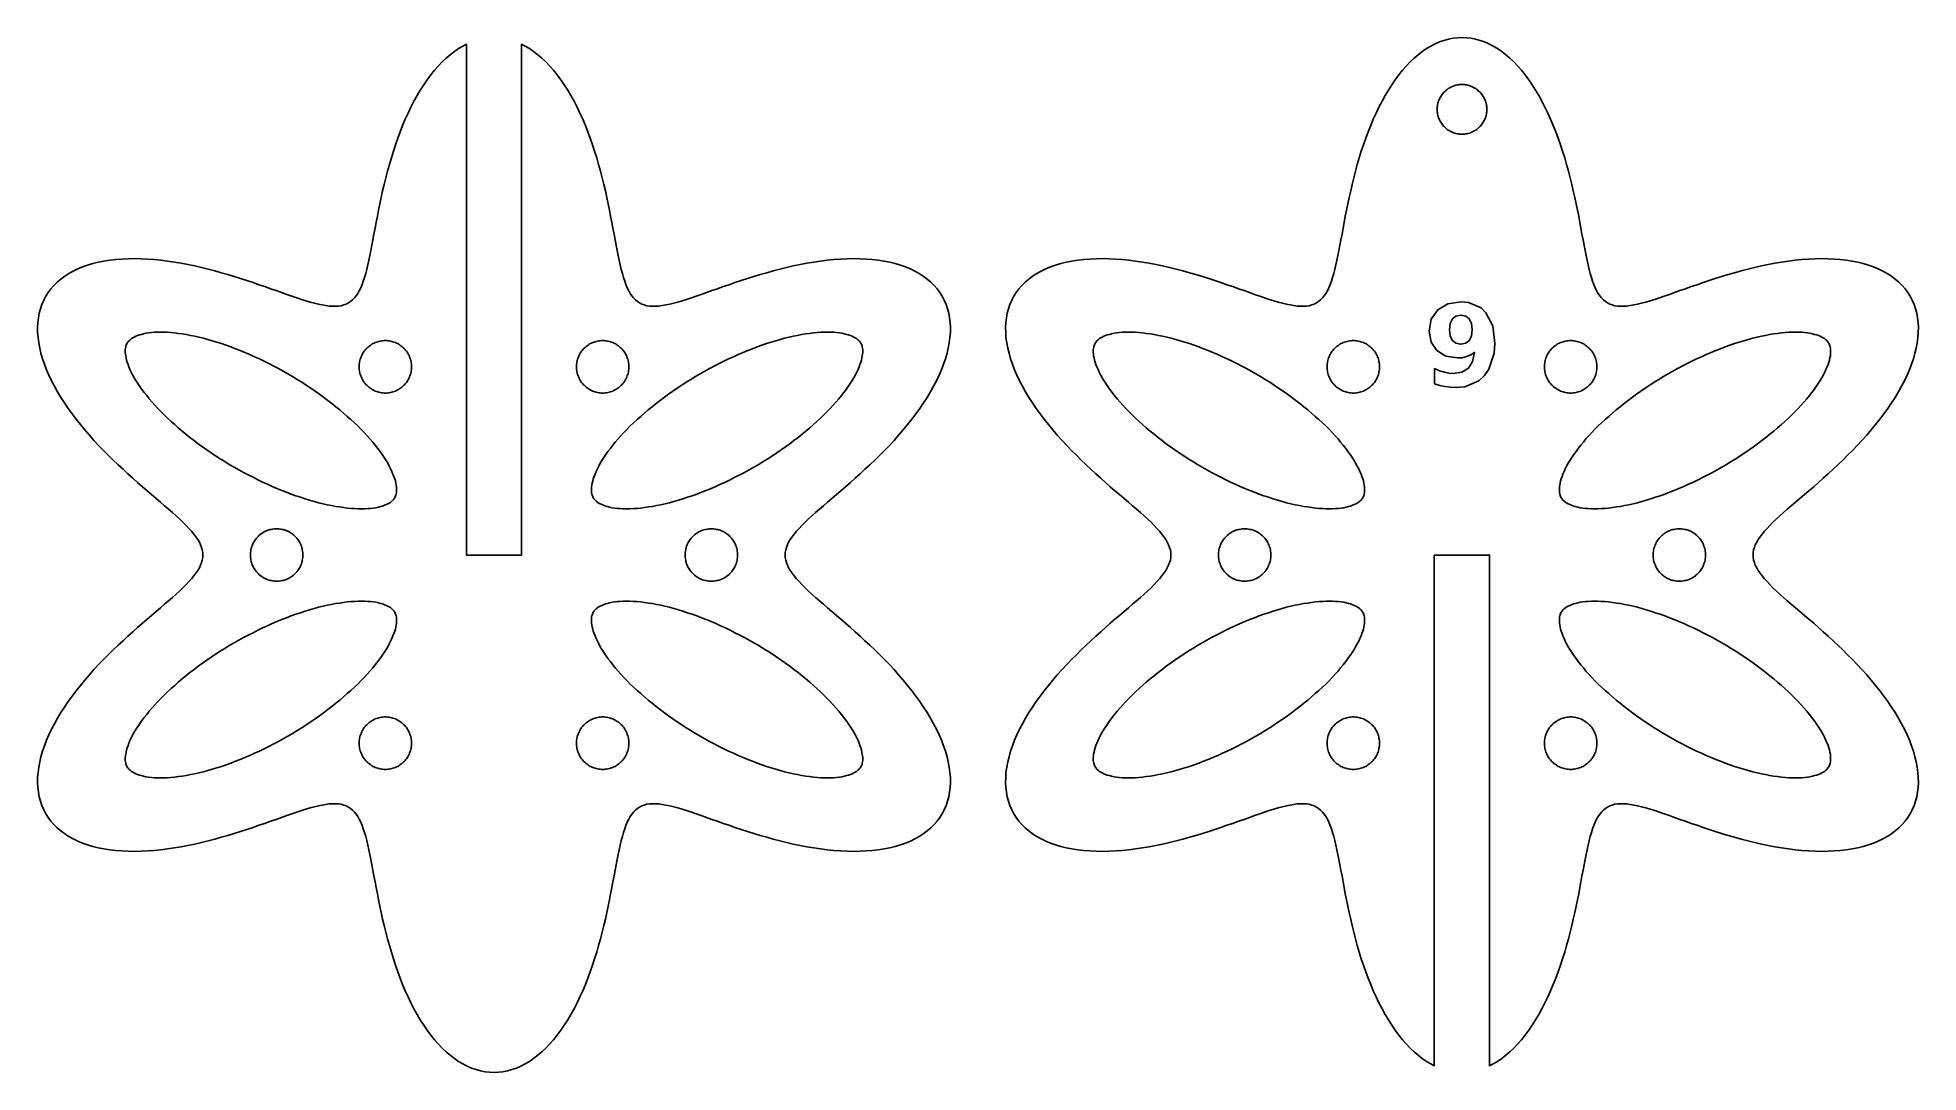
# Model space of a CAD drawing. Header units: millimetres. Extents: x -33 to 103, y -38 to 38.
import ezdxf

# ---------------------------------------------------------------- set-up
doc = ezdxf.new("R2010")
doc.units = ezdxf.units.MM
doc.layers.add('CUT', color=1, linetype='Continuous')
doc.layers.add('ENGRAVE', color=7, linetype='Continuous')

msp = doc.modelspace()

# ---------------------------------------------------------------- linework, layer by layer
at = {"layer": 'CUT'}
for points in [[(21.14, -0.37), (21.19, -0.55), (21.26, -0.74), (21.35, -0.93), (21.47, -1.12), (21.6, -1.32), (21.75, -1.52), (21.92, -1.73), (22.11, -1.93), (22.31, -2.15), (22.54, -2.37), (22.77, -2.59), (23.03, -2.83), (23.3, -3.07), (23.58, -3.31), (23.87, -3.57), (24.17, -3.83), (24.49, -4.1), (24.81, -4.38), (25.14, -4.66), (25.48, -4.95), (25.83, -5.25), (26.18, -5.56), (26.53, -5.88), (26.88, -6.21), (27.24, -6.54), (27.59, -6.88), (27.95, -7.23), (28.3, -7.58), (28.65, -7.94), (28.99, -8.31), (29.32, -8.69), (29.65, -9.06), (29.97, -9.45), (30.27, -9.84), (30.57, -10.23), (30.86, -10.62), (31.13, -11.02), (31.38, -11.42), (31.63, -11.82), (31.85, -12.23), (32.06, -12.63), (32.25, -13.03), (32.43, -13.43), (32.58, -13.83), (32.71, -14.22), (32.83, -14.62), (32.92, -15), (32.99, -15.38), (33.04, -15.76), (33.07, -16.13), (33.07, -16.49), (33.06, -16.84), (33.01, -17.19), (32.95, -17.52), (32.87, -17.85), (32.76, -18.16), (32.63, -18.46), (32.48, -18.75), (32.3, -19.03), (32.11, -19.29), (31.89, -19.54), (31.65, -19.78), (31.39, -20), (31.11, -20.21), (30.82, -20.4), (30.5, -20.57), (30.17, -20.73), (29.82, -20.88), (29.45, -21.01), (29.07, -21.12), (28.68, -21.22), (28.27, -21.3), (27.84, -21.37), (27.41, -21.42), (26.97, -21.45), (26.52, -21.47), (26.05, -21.48), (25.58, -21.47), (25.11, -21.45), (24.63, -21.41), (24.14, -21.36), (23.66, -21.3), (23.17, -21.23), (22.67, -21.14), (22.18, -21.05), (21.69, -20.95), (21.2, -20.84), (20.72, -20.72), (20.23, -20.59), (19.76, -20.46), (19.28, -20.32), (18.82, -20.18), (18.36, -20.03), (17.91, -19.89), (17.46, -19.74), (17.03, -19.59), (16.61, -19.45), (16.2, -19.3), (15.79, -19.16), (15.4, -19.02), (15.02, -18.89), (14.66, -18.76), (14.3, -18.64), (13.96, -18.53), (13.63, -18.43), (13.32, -18.33), (13.02, -18.25), (12.73, -18.18), (12.45, -18.12), (12.19, -18.08), (11.94, -18.04), (11.71, -18.03), (11.48, -18.03), (11.27, -18.04), (11.07, -18.07), (10.89, -18.12), (10.71, -18.18), (10.55, -18.27), (10.39, -18.37), (10.25, -18.49), (10.11, -18.63), (9.99, -18.78), (9.87, -18.96), (9.76, -19.15), (9.66, -19.37), (9.56, -19.6), (9.47, -19.85), (9.38, -20.11), (9.3, -20.4), (9.22, -20.7), (9.14, -21.02), (9.07, -21.36), (8.99, -21.71), (8.92, -22.07), (8.85, -22.46), (8.77, -22.85), (8.7, -23.26), (8.62, -23.68), (8.54, -24.11), (8.45, -24.55), (8.36, -25), (8.27, -25.45), (8.17, -25.92), (8.07, -26.39), (7.96, -26.86), (7.84, -27.34), (7.71, -27.82), (7.58, -28.3), (7.44, -28.78), (7.29, -29.26), (7.14, -29.74), (6.97, -30.21), (6.8, -30.68), (6.62, -31.14), (6.43, -31.59), (6.23, -32.03), (6.02, -32.47), (5.8, -32.89), (5.57, -33.3), (5.34, -33.7), (5.09, -34.08), (4.84, -34.45), (4.58, -34.8), (4.31, -35.13), (4.04, -35.44), (3.76, -35.74), (3.47, -36.01), (3.17, -36.26), (2.87, -36.49), (2.57, -36.7), (2.26, -36.89), (1.94, -37.05), (1.62, -37.19), (1.3, -37.3), (0.98, -37.39), (0.65, -37.45), (0.33, -37.49), (0, -37.5), (-0.33, -37.49), (-0.65, -37.45), (-0.98, -37.39), (-1.3, -37.3), (-1.62, -37.19), (-1.94, -37.05), (-2.26, -36.89), (-2.57, -36.7), (-2.87, -36.49), (-3.17, -36.26), (-3.47, -36.01), (-3.76, -35.74), (-4.04, -35.44), (-4.31, -35.13), (-4.58, -34.8), (-4.84, -34.45), (-5.09, -34.08), (-5.34, -33.7), (-5.57, -33.3), (-5.8, -32.89), (-6.02, -32.47), (-6.23, -32.03), (-6.43, -31.59), (-6.62, -31.14), (-6.8, -30.68), (-6.97, -30.21), (-7.14, -29.74), (-7.29, -29.26), (-7.44, -28.78), (-7.58, -28.3), (-7.71, -27.82), (-7.84, -27.34), (-7.96, -26.86), (-8.07, -26.39), (-8.17, -25.92), (-8.27, -25.45), (-8.36, -25), (-8.45, -24.55), (-8.54, -24.11), (-8.62, -23.68), (-8.7, -23.26), (-8.77, -22.85), (-8.85, -22.46), (-8.92, -22.07), (-8.99, -21.71), (-9.07, -21.36), (-9.14, -21.02), (-9.22, -20.7), (-9.3, -20.4), (-9.38, -20.11), (-9.47, -19.85), (-9.56, -19.6), (-9.66, -19.37), (-9.76, -19.15), (-9.87, -18.96), (-9.99, -18.78), (-10.11, -18.63), (-10.25, -18.49), (-10.39, -18.37), (-10.55, -18.27), (-10.71, -18.18), (-10.89, -18.12), (-11.07, -18.07), (-11.27, -18.04), (-11.48, -18.03), (-11.71, -18.03), (-11.94, -18.04), (-12.19, -18.08), (-12.45, -18.12), (-12.73, -18.18), (-13.02, -18.25), (-13.32, -18.33), (-13.63, -18.43), (-13.96, -18.53), (-14.3, -18.64), (-14.66, -18.76), (-15.02, -18.89), (-15.4, -19.02), (-15.79, -19.16), (-16.2, -19.3), (-16.61, -19.45), (-17.03, -19.59), (-17.46, -19.74), (-17.91, -19.89), (-18.36, -20.03), (-18.82, -20.18), (-19.28, -20.32), (-19.76, -20.46), (-20.23, -20.59), (-20.72, -20.72), (-21.2, -20.84), (-21.69, -20.95), (-22.18, -21.05), (-22.67, -21.14), (-23.17, -21.23), (-23.66, -21.3), (-24.14, -21.36), (-24.63, -21.41), (-25.11, -21.45), (-25.58, -21.47), (-26.05, -21.48), (-26.52, -21.47), (-26.97, -21.45), (-27.41, -21.42), (-27.84, -21.37), (-28.27, -21.3), (-28.68, -21.22), (-29.07, -21.12), (-29.45, -21.01), (-29.82, -20.88), (-30.17, -20.73), (-30.5, -20.57), (-30.82, -20.4), (-31.11, -20.21), (-31.39, -20), (-31.65, -19.78), (-31.89, -19.54), (-32.11, -19.29), (-32.3, -19.03), (-32.48, -18.75), (-32.63, -18.46), (-32.76, -18.16), (-32.87, -17.85), (-32.95, -17.52), (-33.01, -17.19), (-33.06, -16.84), (-33.07, -16.49), (-33.07, -16.13), (-33.04, -15.76), (-32.99, -15.38), (-32.92, -15), (-32.83, -14.62), (-32.71, -14.22), (-32.58, -13.83), (-32.43, -13.43), (-32.25, -13.03), (-32.06, -12.63), (-31.85, -12.23), (-31.63, -11.82), (-31.38, -11.42), (-31.13, -11.02), (-30.86, -10.62), (-30.57, -10.23), (-30.27, -9.84), (-29.97, -9.45), (-29.65, -9.06), (-29.32, -8.69), (-28.99, -8.31), (-28.65, -7.94), (-28.3, -7.58), (-27.95, -7.23), (-27.59, -6.88), (-27.24, -6.54), (-26.88, -6.21), (-26.53, -5.88), (-26.18, -5.56), (-25.83, -5.25), (-25.48, -4.95), (-25.14, -4.66), (-24.81, -4.38), (-24.49, -4.1), (-24.17, -3.83), (-23.87, -3.57), (-23.58, -3.31), (-23.3, -3.07), (-23.03, -2.83), (-22.77, -2.59), (-22.54, -2.37), (-22.31, -2.15), (-22.11, -1.93), (-21.92, -1.73), (-21.75, -1.52), (-21.6, -1.32), (-21.47, -1.12), (-21.35, -0.93), (-21.26, -0.74), (-21.19, -0.55), (-21.14, -0.37), (-21.1, -0.18), (-21.09, 0), (-21.1, 0.18), (-21.14, 0.37), (-21.19, 0.55), (-21.26, 0.74), (-21.35, 0.93), (-21.47, 1.12), (-21.6, 1.32), (-21.75, 1.52), (-21.92, 1.73), (-22.11, 1.93), (-22.31, 2.15), (-22.54, 2.37), (-22.77, 2.59), (-23.03, 2.83), (-23.3, 3.07), (-23.58, 3.31), (-23.87, 3.57), (-24.17, 3.83), (-24.49, 4.1), (-24.81, 4.38), (-25.14, 4.66), (-25.48, 4.95), (-25.83, 5.25), (-26.18, 5.56), (-26.53, 5.88), (-26.88, 6.21), (-27.24, 6.54), (-27.59, 6.88), (-27.95, 7.23), (-28.3, 7.58), (-28.65, 7.94), (-28.99, 8.31), (-29.32, 8.69), (-29.65, 9.06), (-29.97, 9.45), (-30.27, 9.84), (-30.57, 10.23), (-30.86, 10.62), (-31.13, 11.02), (-31.38, 11.42), (-31.63, 11.82), (-31.85, 12.23), (-32.06, 12.63), (-32.25, 13.03), (-32.43, 13.43), (-32.58, 13.83), (-32.71, 14.22), (-32.83, 14.62), (-32.92, 15), (-32.99, 15.38), (-33.04, 15.76), (-33.07, 16.13), (-33.07, 16.49), (-33.06, 16.84), (-33.01, 17.19), (-32.95, 17.52), (-32.87, 17.85), (-32.76, 18.16), (-32.63, 18.46), (-32.48, 18.75), (-32.3, 19.03), (-32.11, 19.29), (-31.89, 19.54), (-31.65, 19.78), (-31.39, 20), (-31.11, 20.21), (-30.82, 20.4), (-30.5, 20.57), (-30.17, 20.73), (-29.82, 20.88), (-29.45, 21.01), (-29.07, 21.12), (-28.68, 21.22), (-28.27, 21.3), (-27.84, 21.37), (-27.41, 21.42), (-26.97, 21.45), (-26.52, 21.47), (-26.05, 21.48), (-25.58, 21.47), (-25.11, 21.45), (-24.63, 21.41), (-24.14, 21.36), (-23.66, 21.3), (-23.17, 21.23), (-22.67, 21.14), (-22.18, 21.05), (-21.69, 20.95), (-21.2, 20.84), (-20.72, 20.72), (-20.23, 20.59), (-19.76, 20.46), (-19.28, 20.32), (-18.82, 20.18), (-18.36, 20.03), (-17.91, 19.89), (-17.46, 19.74), (-17.03, 19.59), (-16.61, 19.45), (-16.2, 19.3), (-15.79, 19.16), (-15.4, 19.02), (-15.02, 18.89), (-14.66, 18.76), (-14.3, 18.64), (-13.96, 18.53), (-13.63, 18.43), (-13.32, 18.33), (-13.02, 18.25), (-12.73, 18.18), (-12.45, 18.12), (-12.19, 18.08), (-11.94, 18.04), (-11.71, 18.03), (-11.48, 18.03), (-11.27, 18.04), (-11.07, 18.07), (-10.89, 18.12), (-10.71, 18.18), (-10.55, 18.27), (-10.39, 18.37), (-10.25, 18.49), (-10.11, 18.63), (-9.99, 18.78), (-9.87, 18.96), (-9.76, 19.15), (-9.66, 19.37), (-9.56, 19.6), (-9.47, 19.85), (-9.38, 20.11), (-9.3, 20.4), (-9.22, 20.7), (-9.14, 21.02), (-9.07, 21.36), (-8.99, 21.71), (-8.92, 22.07), (-8.85, 22.46), (-8.77, 22.85), (-8.7, 23.26), (-8.62, 23.68), (-8.54, 24.11), (-8.45, 24.55), (-8.36, 25), (-8.27, 25.45), (-8.17, 25.92), (-8.07, 26.39), (-7.96, 26.86), (-7.84, 27.34), (-7.71, 27.82), (-7.58, 28.3), (-7.44, 28.78), (-7.29, 29.26), (-7.14, 29.74), (-6.97, 30.21), (-6.8, 30.68), (-6.62, 31.14), (-6.43, 31.59), (-6.23, 32.03), (-6.02, 32.47), (-5.8, 32.89), (-5.57, 33.3), (-5.34, 33.7), (-5.09, 34.08), (-4.84, 34.45), (-4.58, 34.8), (-4.31, 35.13), (-4.04, 35.44), (-3.76, 35.74), (-3.47, 36.01), (-3.17, 36.26), (-2.87, 36.49), (-2.57, 36.7), (-2.26, 36.89), (-2, 37.02), (-2, 0), (2, 0), (2, 37.02), (2.26, 36.89), (2.57, 36.7), (2.87, 36.49), (3.17, 36.26), (3.47, 36.01), (3.76, 35.74), (4.04, 35.44), (4.31, 35.13), (4.58, 34.8), (4.84, 34.45), (5.09, 34.08), (5.34, 33.7), (5.57, 33.3), (5.8, 32.89), (6.02, 32.47), (6.23, 32.03), (6.43, 31.59), (6.62, 31.14), (6.8, 30.68), (6.97, 30.21), (7.14, 29.74), (7.29, 29.26), (7.44, 28.78), (7.58, 28.3), (7.71, 27.82), (7.84, 27.34), (7.96, 26.86), (8.07, 26.39), (8.17, 25.92), (8.27, 25.45), (8.36, 25), (8.45, 24.55), (8.54, 24.11), (8.62, 23.68), (8.7, 23.26), (8.77, 22.85), (8.85, 22.46), (8.92, 22.07), (8.99, 21.71), (9.07, 21.36), (9.14, 21.02), (9.22, 20.7), (9.3, 20.4), (9.38, 20.11), (9.47, 19.85), (9.56, 19.6), (9.66, 19.37), (9.76, 19.15), (9.87, 18.96), (9.99, 18.78), (10.11, 18.63), (10.25, 18.49), (10.39, 18.37), (10.55, 18.27), (10.71, 18.18), (10.89, 18.12), (11.07, 18.07), (11.27, 18.04), (11.48, 18.03), (11.71, 18.03), (11.94, 18.04), (12.19, 18.08), (12.45, 18.12), (12.73, 18.18), (13.02, 18.25), (13.32, 18.33), (13.63, 18.43), (13.96, 18.53), (14.3, 18.64), (14.66, 18.76), (15.02, 18.89), (15.4, 19.02), (15.79, 19.16), (16.2, 19.3), (16.61, 19.45), (17.03, 19.59), (17.46, 19.74), (17.91, 19.89), (18.36, 20.03), (18.82, 20.18), (19.28, 20.32), (19.76, 20.46), (20.23, 20.59), (20.72, 20.72), (21.2, 20.84), (21.69, 20.95), (22.18, 21.05), (22.67, 21.14), (23.17, 21.23), (23.66, 21.3), (24.14, 21.36), (24.63, 21.41), (25.11, 21.45), (25.58, 21.47), (26.05, 21.48), (26.52, 21.47), (26.97, 21.45), (27.41, 21.42), (27.84, 21.37), (28.27, 21.3), (28.68, 21.22), (29.07, 21.12), (29.45, 21.01), (29.82, 20.88), (30.17, 20.73), (30.5, 20.57), (30.82, 20.4), (31.11, 20.21), (31.39, 20), (31.65, 19.78), (31.89, 19.54), (32.11, 19.29), (32.3, 19.03), (32.48, 18.75), (32.63, 18.46), (32.76, 18.16), (32.87, 17.85), (32.95, 17.52), (33.01, 17.19), (33.06, 16.84), (33.07, 16.49), (33.07, 16.13), (33.04, 15.76), (32.99, 15.38), (32.92, 15), (32.83, 14.62), (32.71, 14.22), (32.58, 13.83), (32.43, 13.43), (32.25, 13.03), (32.06, 12.63), (31.85, 12.23), (31.63, 11.82), (31.38, 11.42), (31.13, 11.02), (30.86, 10.62), (30.57, 10.23), (30.27, 9.84), (29.97, 9.45), (29.65, 9.06), (29.32, 8.69), (28.99, 8.31), (28.65, 7.94), (28.3, 7.58), (27.95, 7.23), (27.59, 6.88), (27.24, 6.54), (26.88, 6.21), (26.53, 5.88), (26.18, 5.56), (25.83, 5.25), (25.48, 4.95), (25.14, 4.66), (24.81, 4.38), (24.49, 4.1), (24.17, 3.83), (23.87, 3.57), (23.58, 3.31), (23.3, 3.07), (23.03, 2.83), (22.77, 2.59), (22.54, 2.37), (22.31, 2.15), (22.11, 1.93), (21.92, 1.73), (21.75, 1.52), (21.6, 1.32), (21.47, 1.12), (21.35, 0.93), (21.26, 0.74), (21.19, 0.55), (21.14, 0.37), (21.1, 0.18), (21.09, 0), (21.1, -0.18), (21.14, -0.37)], [(91.33, -0.55), (91.4, -0.74), (91.5, -0.93), (91.61, -1.12), (91.74, -1.32), (91.89, -1.52), (92.06, -1.73), (92.25, -1.93), (92.46, -2.15), (92.68, -2.37), (92.92, -2.59), (93.17, -2.83), (93.44, -3.07), (93.72, -3.31), (94.01, -3.57), (94.32, -3.83), (94.63, -4.1), (94.96, -4.38), (95.29, -4.66), (95.63, -4.95), (95.97, -5.25), (96.32, -5.56), (96.67, -5.88), (97.03, -6.21), (97.38, -6.54), (97.74, -6.88), (98.09, -7.23), (98.44, -7.58), (98.79, -7.94), (99.13, -8.31), (99.47, -8.69), (99.79, -9.06), (100.11, -9.45), (100.42, -9.84), (100.72, -10.23), (101, -10.62), (101.27, -11.02), (101.53, -11.42), (101.77, -11.82), (102, -12.23), (102.21, -12.63), (102.4, -13.03), (102.57, -13.43), (102.72, -13.83), (102.86, -14.22), (102.97, -14.62), (103.06, -15), (103.14, -15.38), (103.18, -15.76), (103.21, -16.13), (103.22, -16.49), (103.2, -16.84), (103.16, -17.19), (103.1, -17.52), (103.01, -17.85), (102.9, -18.16), (102.77, -18.46), (102.62, -18.75), (102.45, -19.03), (102.25, -19.29), (102.03, -19.54), (101.79, -19.78), (101.54, -20), (101.26, -20.21), (100.96, -20.4), (100.65, -20.57), (100.31, -20.73), (99.96, -20.88), (99.6, -21.01), (99.22, -21.12), (98.82, -21.22), (98.41, -21.3), (97.99, -21.37), (97.56, -21.42), (97.11, -21.45), (96.66, -21.47), (96.2, -21.48), (95.73, -21.47), (95.25, -21.45), (94.77, -21.41), (94.29, -21.36), (93.8, -21.3), (93.31, -21.23), (92.82, -21.14), (92.33, -21.05), (91.84, -20.95), (91.35, -20.84), (90.86, -20.72), (90.38, -20.59), (89.9, -20.46), (89.43, -20.32), (88.96, -20.18), (88.5, -20.03), (88.05, -19.89), (87.61, -19.74), (87.18, -19.59), (86.75, -19.45), (86.34, -19.3), (85.94, -19.16), (85.55, -19.02), (85.17, -18.89), (84.8, -18.76), (84.45, -18.64), (84.11, -18.53), (83.78, -18.43), (83.46, -18.33), (83.16, -18.25), (82.87, -18.18), (82.6, -18.12), (82.34, -18.08), (82.09, -18.04), (81.85, -18.03), (81.63, -18.03), (81.42, -18.04), (81.22, -18.07), (81.03, -18.12), (80.86, -18.18), (80.69, -18.27), (80.54, -18.37), (80.39, -18.49), (80.26, -18.63), (80.13, -18.78), (80.01, -18.96), (79.9, -19.15), (79.8, -19.37), (79.7, -19.6), (79.61, -19.85), (79.52, -20.11), (79.44, -20.4), (79.36, -20.7), (79.28, -21.02), (79.21, -21.36), (79.14, -21.71), (79.06, -22.07), (78.99, -22.46), (78.92, -22.85), (78.84, -23.26), (78.76, -23.68), (78.68, -24.11), (78.6, -24.55), (78.51, -25), (78.41, -25.45), (78.32, -25.92), (78.21, -26.39), (78.1, -26.86), (77.98, -27.34), (77.86, -27.82), (77.73, -28.3), (77.59, -28.78), (77.44, -29.26), (77.28, -29.74), (77.12, -30.21), (76.95, -30.68), (76.76, -31.14), (76.57, -31.59), (76.37, -32.03), (76.16, -32.47), (75.94, -32.89), (75.72, -33.3), (75.48, -33.7), (75.24, -34.08), (74.99, -34.45), (74.73, -34.8), (74.46, -35.13), (74.18, -35.44), (73.9, -35.74), (73.61, -36.01), (73.32, -36.26), (73.02, -36.49), (72.71, -36.7), (72.4, -36.89), (72.14, -37.02), (72.14, 0), (68.14, 0), (68.14, -37.02), (67.89, -36.89), (67.58, -36.7), (67.27, -36.49), (66.97, -36.26), (66.68, -36.01), (66.39, -35.74), (66.11, -35.44), (65.83, -35.13), (65.56, -34.8), (65.3, -34.45), (65.05, -34.08), (64.81, -33.7), (64.57, -33.3), (64.35, -32.89), (64.13, -32.47), (63.92, -32.03), (63.72, -31.59), (63.53, -31.14), (63.34, -30.68), (63.17, -30.21), (63.01, -29.74), (62.85, -29.26), (62.7, -28.78), (62.56, -28.3), (62.43, -27.82), (62.31, -27.34), (62.19, -26.86), (62.08, -26.39), (61.97, -25.92), (61.87, -25.45), (61.78, -25), (61.69, -24.55), (61.61, -24.11), (61.53, -23.68), (61.45, -23.26), (61.37, -22.85), (61.3, -22.46), (61.23, -22.07), (61.15, -21.71), (61.08, -21.36), (61, -21.02), (60.93, -20.7), (60.85, -20.4), (60.77, -20.11), (60.68, -19.85), (60.59, -19.6), (60.49, -19.37), (60.39, -19.15), (60.28, -18.96), (60.16, -18.78), (60.03, -18.63), (59.9, -18.49), (59.75, -18.37), (59.6, -18.27), (59.43, -18.18), (59.26, -18.12), (59.07, -18.07), (58.87, -18.04), (58.66, -18.03), (58.44, -18.03), (58.2, -18.04), (57.95, -18.08), (57.69, -18.12), (57.42, -18.18), (57.13, -18.25), (56.83, -18.33), (56.51, -18.43), (56.18, -18.53), (55.84, -18.64), (55.49, -18.76), (55.12, -18.89), (54.74, -19.02), (54.35, -19.16), (53.95, -19.3), (53.54, -19.45), (53.11, -19.59), (52.68, -19.74), (52.24, -19.89), (51.79, -20.03), (51.33, -20.18), (50.86, -20.32), (50.39, -20.46), (49.91, -20.59), (49.43, -20.72), (48.94, -20.84), (48.45, -20.95), (47.96, -21.05), (47.47, -21.14), (46.98, -21.23), (46.49, -21.3), (46, -21.36), (45.52, -21.41), (45.04, -21.45), (44.56, -21.47), (44.09, -21.48), (43.63, -21.47), (43.18, -21.45), (42.73, -21.42), (42.3, -21.37), (41.88, -21.3), (41.47, -21.22), (41.07, -21.12), (40.69, -21.01), (40.33, -20.88), (39.98, -20.73), (39.64, -20.57), (39.33, -20.4), (39.03, -20.21), (38.75, -20), (38.5, -19.78), (38.26, -19.54), (38.04, -19.29), (37.84, -19.03), (37.67, -18.75), (37.52, -18.46), (37.39, -18.16), (37.28, -17.85), (37.19, -17.52), (37.13, -17.19), (37.09, -16.84), (37.07, -16.49), (37.08, -16.13), (37.1, -15.76), (37.15, -15.38), (37.23, -15), (37.32, -14.62), (37.43, -14.22), (37.57, -13.83), (37.72, -13.43), (37.89, -13.03), (38.08, -12.63), (38.29, -12.23), (38.52, -11.82), (38.76, -11.42), (39.02, -11.02), (39.29, -10.62), (39.57, -10.23), (39.87, -9.84), (40.18, -9.45), (40.5, -9.06), (40.82, -8.69), (41.16, -8.31), (41.5, -7.94), (41.85, -7.58), (42.2, -7.23), (42.55, -6.88), (42.91, -6.54), (43.26, -6.21), (43.62, -5.88), (43.97, -5.56), (44.32, -5.25), (44.66, -4.95), (45, -4.66), (45.33, -4.38), (45.66, -4.1), (45.97, -3.83), (46.28, -3.57), (46.57, -3.31), (46.85, -3.07), (47.12, -2.83), (47.37, -2.59), (47.61, -2.37), (47.83, -2.15), (48.04, -1.93), (48.22, -1.73), (48.4, -1.52), (48.55, -1.32), (48.68, -1.12), (48.79, -0.93), (48.88, -0.74), (48.96, -0.55), (49.01, -0.37), (49.04, -0.18), (49.05, 0), (49.04, 0.18), (49.01, 0.37), (48.96, 0.55), (48.88, 0.74), (48.79, 0.93), (48.68, 1.12), (48.55, 1.32), (48.4, 1.52), (48.22, 1.73), (48.04, 1.93), (47.83, 2.15), (47.61, 2.37), (47.37, 2.59), (47.12, 2.83), (46.85, 3.07), (46.57, 3.31), (46.28, 3.57), (45.97, 3.83), (45.66, 4.1), (45.33, 4.38), (45, 4.66), (44.66, 4.95), (44.32, 5.25), (43.97, 5.56), (43.62, 5.88), (43.26, 6.21), (42.91, 6.54), (42.55, 6.88), (42.2, 7.23), (41.85, 7.58), (41.5, 7.94), (41.16, 8.31), (40.82, 8.69), (40.5, 9.06), (40.18, 9.45), (39.87, 9.84), (39.57, 10.23), (39.29, 10.62), (39.02, 11.02), (38.76, 11.42), (38.52, 11.82), (38.29, 12.23), (38.08, 12.63), (37.89, 13.03), (37.72, 13.43), (37.57, 13.83), (37.43, 14.22), (37.32, 14.62), (37.23, 15), (37.15, 15.38), (37.1, 15.76), (37.08, 16.13), (37.07, 16.49), (37.09, 16.84), (37.13, 17.19), (37.19, 17.52), (37.28, 17.85), (37.39, 18.16), (37.52, 18.46), (37.67, 18.75), (37.84, 19.03), (38.04, 19.29), (38.26, 19.54), (38.5, 19.78), (38.75, 20), (39.03, 20.21), (39.33, 20.4), (39.64, 20.57), (39.98, 20.73), (40.33, 20.88), (40.69, 21.01), (41.07, 21.12), (41.47, 21.22), (41.88, 21.3), (42.3, 21.37), (42.73, 21.42), (43.18, 21.45), (43.63, 21.47), (44.09, 21.48), (44.56, 21.47), (45.04, 21.45), (45.52, 21.41), (46, 21.36), (46.49, 21.3), (46.98, 21.23), (47.47, 21.14), (47.96, 21.05), (48.45, 20.95), (48.94, 20.84), (49.43, 20.72), (49.91, 20.59), (50.39, 20.46), (50.86, 20.32), (51.33, 20.18), (51.79, 20.03), (52.24, 19.89), (52.68, 19.74), (53.11, 19.59), (53.54, 19.45), (53.95, 19.3), (54.35, 19.16), (54.74, 19.02), (55.12, 18.89), (55.49, 18.76), (55.84, 18.64), (56.18, 18.53), (56.51, 18.43), (56.83, 18.33), (57.13, 18.25), (57.42, 18.18), (57.69, 18.12), (57.95, 18.08), (58.2, 18.04), (58.44, 18.03), (58.66, 18.03), (58.87, 18.04), (59.07, 18.07), (59.26, 18.12), (59.43, 18.18), (59.6, 18.27), (59.75, 18.37), (59.9, 18.49), (60.03, 18.63), (60.16, 18.78), (60.28, 18.96), (60.39, 19.15), (60.49, 19.37), (60.59, 19.6), (60.68, 19.85), (60.77, 20.11), (60.85, 20.4), (60.93, 20.7), (61, 21.02), (61.08, 21.36), (61.15, 21.71), (61.23, 22.07), (61.3, 22.46), (61.37, 22.85), (61.45, 23.26), (61.53, 23.68), (61.61, 24.11), (61.69, 24.55), (61.78, 25), (61.87, 25.45), (61.97, 25.92), (62.08, 26.39), (62.19, 26.86), (62.31, 27.34), (62.43, 27.82), (62.56, 28.3), (62.7, 28.78), (62.85, 29.26), (63.01, 29.74), (63.17, 30.21), (63.34, 30.68), (63.53, 31.14), (63.72, 31.59), (63.92, 32.03), (64.13, 32.47), (64.35, 32.89), (64.57, 33.3), (64.81, 33.7), (65.05, 34.08), (65.3, 34.45), (65.56, 34.8), (65.83, 35.13), (66.11, 35.44), (66.39, 35.74), (66.68, 36.01), (66.97, 36.26), (67.27, 36.49), (67.58, 36.7), (67.89, 36.89), (68.2, 37.05), (68.52, 37.19), (68.84, 37.3), (69.17, 37.39), (69.49, 37.45), (69.82, 37.49), (70.14, 37.5), (70.47, 37.49), (70.8, 37.45), (71.12, 37.39), (71.45, 37.3), (71.77, 37.19), (72.09, 37.05), (72.4, 36.89), (72.71, 36.7), (73.02, 36.49), (73.32, 36.26), (73.61, 36.01), (73.9, 35.74), (74.18, 35.44), (74.46, 35.13), (74.73, 34.8), (74.99, 34.45), (75.24, 34.08), (75.48, 33.7), (75.72, 33.3), (75.94, 32.89), (76.16, 32.47), (76.37, 32.03), (76.57, 31.59), (76.76, 31.14), (76.95, 30.68), (77.12, 30.21), (77.28, 29.74), (77.44, 29.26), (77.59, 28.78), (77.73, 28.3), (77.86, 27.82), (77.98, 27.34), (78.1, 26.86), (78.21, 26.39), (78.32, 25.92), (78.41, 25.45), (78.51, 25), (78.6, 24.55), (78.68, 24.11), (78.76, 23.68), (78.84, 23.26), (78.92, 22.85), (78.99, 22.46), (79.06, 22.07), (79.14, 21.71), (79.21, 21.36), (79.28, 21.02), (79.36, 20.7), (79.44, 20.4), (79.52, 20.11), (79.61, 19.85), (79.7, 19.6), (79.8, 19.37), (79.9, 19.15), (80.01, 18.96), (80.13, 18.78), (80.26, 18.63), (80.39, 18.49), (80.54, 18.37), (80.69, 18.27), (80.86, 18.18), (81.03, 18.12), (81.22, 18.07), (81.42, 18.04), (81.63, 18.03), (81.85, 18.03), (82.09, 18.04), (82.34, 18.08), (82.6, 18.12), (82.87, 18.18), (83.16, 18.25), (83.46, 18.33), (83.78, 18.43), (84.11, 18.53), (84.45, 18.64), (84.8, 18.76), (85.17, 18.89), (85.55, 19.02), (85.94, 19.16), (86.34, 19.3), (86.75, 19.45), (87.18, 19.59), (87.61, 19.74), (88.05, 19.89), (88.5, 20.03), (88.96, 20.18), (89.43, 20.32), (89.9, 20.46), (90.38, 20.59), (90.86, 20.72), (91.35, 20.84), (91.84, 20.95), (92.33, 21.05), (92.82, 21.14), (93.31, 21.23), (93.8, 21.3), (94.29, 21.36), (94.77, 21.41), (95.25, 21.45), (95.73, 21.47), (96.2, 21.48), (96.66, 21.47), (97.11, 21.45), (97.56, 21.42), (97.99, 21.37), (98.41, 21.3), (98.82, 21.22), (99.22, 21.12), (99.6, 21.01), (99.96, 20.88), (100.31, 20.73), (100.65, 20.57), (100.96, 20.4), (101.26, 20.21), (101.54, 20), (101.79, 19.78), (102.03, 19.54), (102.25, 19.29), (102.45, 19.03), (102.62, 18.75), (102.77, 18.46), (102.9, 18.16), (103.01, 17.85), (103.1, 17.52), (103.16, 17.19), (103.2, 16.84), (103.22, 16.49), (103.21, 16.13), (103.18, 15.76), (103.14, 15.38), (103.06, 15), (102.97, 14.62), (102.86, 14.22), (102.72, 13.83), (102.57, 13.43), (102.4, 13.03), (102.21, 12.63), (102, 12.23), (101.77, 11.82), (101.53, 11.42), (101.27, 11.02), (101, 10.62), (100.72, 10.23), (100.42, 9.84), (100.11, 9.45), (99.79, 9.06), (99.47, 8.69), (99.13, 8.31), (98.79, 7.94), (98.44, 7.58), (98.09, 7.23), (97.74, 6.88), (97.38, 6.54), (97.03, 6.21), (96.67, 5.88), (96.32, 5.56), (95.97, 5.25), (95.63, 4.95), (95.29, 4.66), (94.96, 4.38), (94.63, 4.1), (94.32, 3.83), (94.01, 3.57), (93.72, 3.31), (93.44, 3.07), (93.17, 2.83), (92.92, 2.59), (92.68, 2.37), (92.46, 2.15), (92.25, 1.93), (92.06, 1.73), (91.89, 1.52), (91.74, 1.32), (91.61, 1.12), (91.5, 0.93), (91.4, 0.74), (91.33, 0.55), (91.28, 0.37), (91.25, 0.18), (91.24, 0), (91.25, -0.18), (91.28, -0.37), (91.33, -0.55)], [(71.94, 32.39), (71.94, 32.48), (71.93, 32.56), (71.91, 32.65), (71.89, 32.74), (71.87, 32.82), (71.84, 32.91), (71.81, 32.99), (71.77, 33.07), (71.73, 33.15), (71.69, 33.23), (71.64, 33.3), (71.59, 33.37), (71.54, 33.44), (71.48, 33.51), (71.42, 33.57), (71.35, 33.63), (71.29, 33.69), (71.22, 33.75), (71.14, 33.8), (71.07, 33.84), (70.99, 33.89), (70.91, 33.93), (70.83, 33.96), (70.75, 33.99), (70.67, 34.02), (70.58, 34.05), (70.5, 34.07), (70.41, 34.08), (70.32, 34.09), (70.23, 34.1), (70.14, 34.1), (70.06, 34.1), (69.97, 34.09), (69.88, 34.08), (69.79, 34.07), (69.71, 34.05), (69.62, 34.02), (69.54, 33.99), (69.46, 33.96), (69.38, 33.93), (69.3, 33.89), (69.22, 33.84), (69.14, 33.8), (69.07, 33.75), (69, 33.69), (68.94, 33.63), (68.87, 33.57), (68.81, 33.51), (68.75, 33.44), (68.7, 33.37), (68.65, 33.3), (68.6, 33.23), (68.56, 33.15), (68.52, 33.07), (68.48, 32.99), (68.45, 32.91), (68.42, 32.82), (68.4, 32.74), (68.38, 32.65), (68.36, 32.56), (68.35, 32.48), (68.35, 32.39), (68.34, 32.3), (68.35, 32.21), (68.35, 32.12), (68.36, 32.04), (68.38, 31.95), (68.4, 31.86), (68.42, 31.78), (68.45, 31.69), (68.48, 31.61), (68.52, 31.53), (68.56, 31.45), (68.6, 31.37), (68.65, 31.3), (68.7, 31.23), (68.75, 31.16), (68.81, 31.09), (68.87, 31.03), (68.94, 30.97), (69, 30.91), (69.07, 30.85), (69.14, 30.8), (69.22, 30.76), (69.3, 30.71), (69.38, 30.67), (69.46, 30.64), (69.54, 30.61), (69.62, 30.58), (69.71, 30.55), (69.79, 30.53), (69.88, 30.52), (69.97, 30.51), (70.06, 30.5), (70.14, 30.5), (70.23, 30.5), (70.32, 30.51), (70.41, 30.52), (70.5, 30.53), (70.58, 30.55), (70.67, 30.58), (70.75, 30.61), (70.83, 30.64), (70.91, 30.67), (70.99, 30.71), (71.07, 30.76), (71.14, 30.8), (71.22, 30.85), (71.29, 30.91), (71.35, 30.97), (71.42, 31.03), (71.48, 31.09), (71.54, 31.16), (71.59, 31.23), (71.64, 31.3), (71.69, 31.37), (71.73, 31.45), (71.77, 31.53), (71.81, 31.61), (71.84, 31.69), (71.87, 31.78), (71.89, 31.86), (71.91, 31.95), (71.93, 32.04), (71.94, 32.12), (71.94, 32.21), (71.94, 32.3), (71.94, 32.39)], [(-13.93, 12.52), (-14.27, 12.73), (-14.6, 12.93), (-14.94, 13.13), (-15.28, 13.32), (-15.62, 13.51), (-15.96, 13.69), (-16.31, 13.87), (-16.66, 14.04), (-17, 14.21), (-17.35, 14.37), (-17.7, 14.53), (-18.05, 14.68), (-18.39, 14.82), (-18.74, 14.95), (-19.08, 15.08), (-19.42, 15.2), (-19.75, 15.32), (-20.09, 15.43), (-20.42, 15.53), (-20.74, 15.62), (-21.06, 15.71), (-21.38, 15.79), (-21.69, 15.86), (-22, 15.92), (-22.29, 15.98), (-22.59, 16.02), (-22.87, 16.06), (-23.15, 16.1), (-23.42, 16.12), (-23.68, 16.14), (-23.93, 16.15), (-24.17, 16.15), (-24.4, 16.15), (-24.62, 16.14), (-24.83, 16.12), (-25.03, 16.1), (-25.22, 16.07), (-25.39, 16.03), (-25.55, 15.99), (-25.7, 15.95), (-25.84, 15.9), (-25.96, 15.85), (-26.08, 15.8), (-26.17, 15.74), (-26.26, 15.69), (-26.34, 15.63), (-26.4, 15.57), (-26.46, 15.52), (-26.51, 15.46), (-26.55, 15.41), (-26.59, 15.35), (-26.62, 15.29), (-26.65, 15.22), (-26.67, 15.15), (-26.69, 15.08), (-26.7, 14.99), (-26.72, 14.9), (-26.72, 14.8), (-26.72, 14.68), (-26.71, 14.56), (-26.69, 14.43), (-26.66, 14.29), (-26.63, 14.13), (-26.58, 13.97), (-26.52, 13.8), (-26.46, 13.63), (-26.38, 13.44), (-26.29, 13.25), (-26.19, 13.06), (-26.07, 12.85), (-25.95, 12.65), (-25.82, 12.43), (-25.67, 12.22), (-25.51, 12), (-25.35, 11.77), (-25.17, 11.55), (-24.98, 11.32), (-24.79, 11.09), (-24.58, 10.86), (-24.36, 10.62), (-24.14, 10.39), (-23.9, 10.15), (-23.66, 9.92), (-23.4, 9.68), (-23.14, 9.45), (-22.88, 9.21), (-22.6, 8.98), (-22.32, 8.75), (-22.03, 8.52), (-21.73, 8.29), (-21.43, 8.06), (-21.12, 7.84), (-20.81, 7.62), (-20.49, 7.4), (-20.17, 7.19), (-19.84, 6.98), (-19.51, 6.77), (-19.18, 6.57), (-18.84, 6.37), (-18.5, 6.18), (-18.15, 5.99), (-17.81, 5.81), (-17.46, 5.63), (-17.12, 5.46), (-16.77, 5.29), (-16.42, 5.13), (-16.08, 4.97), (-15.73, 4.82), (-15.38, 4.68), (-15.04, 4.55), (-14.7, 4.42), (-14.36, 4.3), (-14.02, 4.18), (-13.69, 4.07), (-13.36, 3.97), (-13.03, 3.88), (-12.71, 3.79), (-12.39, 3.71), (-12.08, 3.64), (-11.78, 3.58), (-11.48, 3.52), (-11.19, 3.48), (-10.9, 3.44), (-10.63, 3.4), (-10.36, 3.38), (-10.1, 3.36), (-9.85, 3.35), (-9.61, 3.35), (-9.37, 3.35), (-9.15, 3.36), (-8.94, 3.38), (-8.74, 3.4), (-8.56, 3.43), (-8.38, 3.47), (-8.22, 3.51), (-8.07, 3.55), (-7.93, 3.6), (-7.81, 3.65), (-7.7, 3.7), (-7.6, 3.76), (-7.51, 3.81), (-7.44, 3.87), (-7.37, 3.93), (-7.32, 3.98), (-7.27, 4.04), (-7.23, 4.09), (-7.19, 4.15), (-7.16, 4.21), (-7.13, 4.28), (-7.11, 4.35), (-7.09, 4.42), (-7.07, 4.51), (-7.06, 4.6), (-7.06, 4.7), (-7.06, 4.82), (-7.07, 4.94), (-7.08, 5.07), (-7.11, 5.21), (-7.15, 5.37), (-7.19, 5.53), (-7.25, 5.7), (-7.32, 5.87), (-7.4, 6.06), (-7.49, 6.25), (-7.59, 6.44), (-7.7, 6.65), (-7.82, 6.85), (-7.96, 7.07), (-8.1, 7.28), (-8.26, 7.5), (-8.43, 7.73), (-8.6, 7.95), (-8.79, 8.18), (-8.99, 8.41), (-9.2, 8.64), (-9.41, 8.88), (-9.64, 9.11), (-9.87, 9.35), (-10.12, 9.58), (-10.37, 9.82), (-10.63, 10.05), (-10.9, 10.29), (-11.17, 10.52), (-11.46, 10.75), (-11.75, 10.98), (-12.04, 11.21), (-12.35, 11.44), (-12.65, 11.66), (-12.97, 11.88), (-13.28, 12.1), (-13.61, 12.31), (-13.93, 12.52)], [(-6.01, 13.27), (-6, 13.36), (-5.98, 13.45), (-5.98, 13.55), (-5.98, 13.64), (-5.98, 13.73), (-5.98, 13.83), (-6, 13.92), (-6.01, 14.01), (-6.03, 14.1), (-6.06, 14.19), (-6.09, 14.28), (-6.12, 14.37), (-6.16, 14.45), (-6.2, 14.54), (-6.25, 14.62), (-6.3, 14.7), (-6.35, 14.77), (-6.41, 14.84), (-6.47, 14.92), (-6.53, 14.98), (-6.6, 15.05), (-6.67, 15.11), (-6.74, 15.17), (-6.82, 15.22), (-6.9, 15.27), (-6.98, 15.32), (-7.06, 15.36), (-7.15, 15.39), (-7.24, 15.43), (-7.32, 15.46), (-7.41, 15.48), (-7.5, 15.5), (-7.6, 15.52), (-7.69, 15.53), (-7.78, 15.54), (-7.88, 15.54), (-7.97, 15.54), (-8.06, 15.53), (-8.15, 15.52), (-8.25, 15.5), (-8.34, 15.48), (-8.43, 15.46), (-8.51, 15.43), (-8.6, 15.39), (-8.69, 15.36), (-8.77, 15.32), (-8.85, 15.27), (-8.93, 15.22), (-9.01, 15.17), (-9.08, 15.11), (-9.15, 15.05), (-9.22, 14.98), (-9.28, 14.92), (-9.34, 14.84), (-9.4, 14.77), (-9.45, 14.7), (-9.5, 14.62), (-9.55, 14.54), (-9.59, 14.45), (-9.63, 14.37), (-9.66, 14.28), (-9.69, 14.19), (-9.72, 14.1), (-9.74, 14.01), (-9.75, 13.92), (-9.77, 13.83), (-9.77, 13.73), (-9.77, 13.64), (-9.77, 13.55), (-9.77, 13.45), (-9.75, 13.36), (-9.74, 13.27), (-9.72, 13.18), (-9.69, 13.09), (-9.66, 13), (-9.63, 12.91), (-9.59, 12.83), (-9.55, 12.74), (-9.5, 12.66), (-9.45, 12.58), (-9.4, 12.51), (-9.34, 12.43), (-9.28, 12.36), (-9.22, 12.3), (-9.15, 12.23), (-9.08, 12.17), (-9.01, 12.11), (-8.93, 12.06), (-8.85, 12.01), (-8.77, 11.96), (-8.69, 11.92), (-8.6, 11.88), (-8.51, 11.85), (-8.43, 11.82), (-8.34, 11.8), (-8.25, 11.78), (-8.15, 11.76), (-8.06, 11.75), (-7.97, 11.74), (-7.88, 11.74), (-7.78, 11.74), (-7.69, 11.75), (-7.6, 11.76), (-7.5, 11.78), (-7.41, 11.8), (-7.32, 11.82), (-7.24, 11.85), (-7.15, 11.88), (-7.06, 11.92), (-6.98, 11.96), (-6.9, 12.01), (-6.82, 12.06), (-6.74, 12.11), (-6.67, 12.17), (-6.6, 12.23), (-6.53, 12.3), (-6.47, 12.36), (-6.41, 12.43), (-6.35, 12.51), (-6.3, 12.58), (-6.25, 12.66), (-6.2, 12.74), (-6.16, 12.83), (-6.12, 12.91), (-6.09, 13), (-6.06, 13.09), (-6.03, 13.18), (-6.01, 13.27)], [(9.74, 13.27), (9.75, 13.36), (9.77, 13.45), (9.77, 13.55), (9.77, 13.64), (9.77, 13.73), (9.77, 13.83), (9.75, 13.92), (9.74, 14.01), (9.72, 14.1), (9.69, 14.19), (9.66, 14.28), (9.63, 14.37), (9.59, 14.45), (9.55, 14.54), (9.5, 14.62), (9.45, 14.7), (9.4, 14.77), (9.34, 14.84), (9.28, 14.92), (9.22, 14.98), (9.15, 15.05), (9.08, 15.11), (9.01, 15.17), (8.93, 15.22), (8.85, 15.27), (8.77, 15.32), (8.69, 15.36), (8.6, 15.39), (8.51, 15.43), (8.43, 15.46), (8.34, 15.48), (8.25, 15.5), (8.15, 15.52), (8.06, 15.53), (7.97, 15.54), (7.87, 15.54), (7.78, 15.54), (7.69, 15.53), (7.6, 15.52), (7.5, 15.5), (7.41, 15.48), (7.32, 15.46), (7.24, 15.43), (7.15, 15.39), (7.06, 15.36), (6.98, 15.32), (6.9, 15.27), (6.82, 15.22), (6.74, 15.17), (6.67, 15.11), (6.6, 15.05), (6.53, 14.98), (6.47, 14.92), (6.41, 14.84), (6.35, 14.77), (6.3, 14.7), (6.25, 14.62), (6.2, 14.54), (6.16, 14.45), (6.12, 14.37), (6.09, 14.28), (6.06, 14.19), (6.03, 14.1), (6.01, 14.01), (6, 13.92), (5.98, 13.83), (5.98, 13.73), (5.98, 13.64), (5.98, 13.55), (5.98, 13.45), (6, 13.36), (6.01, 13.27), (6.03, 13.18), (6.06, 13.09), (6.09, 13), (6.12, 12.91), (6.16, 12.83), (6.2, 12.74), (6.25, 12.66), (6.3, 12.58), (6.35, 12.51), (6.41, 12.43), (6.47, 12.36), (6.53, 12.3), (6.6, 12.23), (6.67, 12.17), (6.74, 12.11), (6.82, 12.06), (6.9, 12.01), (6.98, 11.96), (7.06, 11.92), (7.15, 11.88), (7.24, 11.85), (7.32, 11.82), (7.41, 11.8), (7.5, 11.78), (7.6, 11.76), (7.69, 11.75), (7.78, 11.74), (7.87, 11.74), (7.97, 11.74), (8.06, 11.75), (8.15, 11.76), (8.25, 11.78), (8.34, 11.8), (8.43, 11.82), (8.51, 11.85), (8.6, 11.88), (8.69, 11.92), (8.77, 11.96), (8.85, 12.01), (8.93, 12.06), (9.01, 12.11), (9.08, 12.17), (9.15, 12.23), (9.22, 12.3), (9.28, 12.36), (9.34, 12.43), (9.4, 12.51), (9.45, 12.58), (9.5, 12.66), (9.55, 12.74), (9.59, 12.83), (9.63, 12.91), (9.66, 13), (9.69, 13.09), (9.72, 13.18), (9.74, 13.27)], [(17.81, 5.81), (18.15, 5.99), (18.5, 6.18), (18.84, 6.37), (19.18, 6.57), (19.51, 6.77), (19.84, 6.98), (20.17, 7.19), (20.49, 7.4), (20.81, 7.62), (21.12, 7.84), (21.43, 8.06), (21.73, 8.29), (22.03, 8.52), (22.32, 8.75), (22.6, 8.98), (22.88, 9.21), (23.14, 9.45), (23.4, 9.68), (23.66, 9.92), (23.9, 10.15), (24.14, 10.39), (24.36, 10.62), (24.58, 10.86), (24.79, 11.09), (24.98, 11.32), (25.17, 11.55), (25.35, 11.77), (25.51, 12), (25.67, 12.22), (25.82, 12.43), (25.95, 12.65), (26.07, 12.85), (26.19, 13.06), (26.29, 13.25), (26.38, 13.44), (26.46, 13.63), (26.52, 13.8), (26.58, 13.97), (26.63, 14.13), (26.66, 14.29), (26.69, 14.43), (26.71, 14.56), (26.72, 14.68), (26.72, 14.8), (26.72, 14.9), (26.7, 14.99), (26.69, 15.08), (26.67, 15.15), (26.65, 15.22), (26.62, 15.29), (26.59, 15.35), (26.55, 15.41), (26.51, 15.46), (26.46, 15.52), (26.4, 15.57), (26.34, 15.63), (26.26, 15.69), (26.17, 15.74), (26.08, 15.8), (25.96, 15.85), (25.84, 15.9), (25.7, 15.95), (25.55, 15.99), (25.39, 16.03), (25.22, 16.07), (25.03, 16.1), (24.83, 16.12), (24.62, 16.14), (24.4, 16.15), (24.17, 16.15), (23.93, 16.15), (23.68, 16.14), (23.42, 16.12), (23.15, 16.1), (22.87, 16.06), (22.59, 16.02), (22.29, 15.98), (22, 15.92), (21.69, 15.86), (21.38, 15.79), (21.06, 15.71), (20.74, 15.62), (20.42, 15.53), (20.09, 15.43), (19.75, 15.32), (19.42, 15.2), (19.08, 15.08), (18.74, 14.95), (18.39, 14.82), (18.05, 14.68), (17.7, 14.53), (17.35, 14.37), (17, 14.21), (16.66, 14.04), (16.31, 13.87), (15.96, 13.69), (15.62, 13.51), (15.28, 13.32), (14.94, 13.13), (14.6, 12.93), (14.27, 12.73), (13.93, 12.52), (13.61, 12.31), (13.28, 12.1), (12.97, 11.88), (12.65, 11.66), (12.35, 11.44), (12.04, 11.21), (11.75, 10.98), (11.46, 10.75), (11.17, 10.52), (10.9, 10.29), (10.63, 10.05), (10.37, 9.82), (10.12, 9.58), (9.87, 9.35), (9.64, 9.11), (9.41, 8.88), (9.2, 8.64), (8.99, 8.41), (8.79, 8.18), (8.6, 7.95), (8.43, 7.73), (8.26, 7.5), (8.1, 7.28), (7.96, 7.07), (7.82, 6.85), (7.7, 6.65), (7.59, 6.44), (7.49, 6.25), (7.4, 6.06), (7.32, 5.87), (7.25, 5.7), (7.19, 5.53), (7.15, 5.37), (7.11, 5.21), (7.08, 5.07), (7.07, 4.94), (7.06, 4.82), (7.06, 4.7), (7.06, 4.6), (7.07, 4.51), (7.09, 4.42), (7.11, 4.35), (7.13, 4.28), (7.16, 4.21), (7.19, 4.15), (7.23, 4.09), (7.27, 4.04), (7.32, 3.98), (7.37, 3.93), (7.44, 3.87), (7.51, 3.81), (7.6, 3.76), (7.7, 3.7), (7.81, 3.65), (7.93, 3.6), (8.07, 3.55), (8.22, 3.51), (8.38, 3.47), (8.56, 3.43), (8.74, 3.4), (8.94, 3.38), (9.15, 3.36), (9.37, 3.35), (9.61, 3.35), (9.85, 3.35), (10.1, 3.36), (10.36, 3.38), (10.63, 3.4), (10.9, 3.44), (11.19, 3.48), (11.48, 3.52), (11.78, 3.58), (12.08, 3.64), (12.39, 3.71), (12.71, 3.79), (13.03, 3.88), (13.36, 3.97), (13.69, 4.07), (14.02, 4.18), (14.36, 4.3), (14.7, 4.42), (15.04, 4.55), (15.38, 4.68), (15.73, 4.82), (16.08, 4.97), (16.42, 5.13), (16.77, 5.29), (17.12, 5.46), (17.46, 5.63), (17.81, 5.81)], [(55.88, 12.73), (55.54, 12.93), (55.21, 13.13), (54.87, 13.32), (54.52, 13.51), (54.18, 13.69), (53.83, 13.87), (53.49, 14.04), (53.14, 14.21), (52.79, 14.37), (52.45, 14.53), (52.1, 14.68), (51.75, 14.82), (51.41, 14.95), (51.07, 15.08), (50.73, 15.2), (50.39, 15.32), (50.06, 15.43), (49.73, 15.53), (49.4, 15.62), (49.08, 15.71), (48.76, 15.79), (48.45, 15.86), (48.15, 15.92), (47.85, 15.98), (47.56, 16.02), (47.27, 16.06), (47, 16.1), (46.73, 16.12), (46.47, 16.14), (46.22, 16.15), (45.98, 16.15), (45.74, 16.15), (45.52, 16.14), (45.31, 16.12), (45.11, 16.1), (44.93, 16.07), (44.75, 16.03), (44.59, 15.99), (44.44, 15.95), (44.3, 15.9), (44.18, 15.85), (44.07, 15.8), (43.97, 15.74), (43.88, 15.69), (43.81, 15.63), (43.74, 15.57), (43.69, 15.52), (43.64, 15.46), (43.6, 15.41), (43.56, 15.35), (43.53, 15.29), (43.5, 15.22), (43.48, 15.15), (43.46, 15.08), (43.44, 14.99), (43.43, 14.9), (43.42, 14.8), (43.43, 14.68), (43.44, 14.56), (43.45, 14.43), (43.48, 14.29), (43.52, 14.13), (43.56, 13.97), (43.62, 13.8), (43.69, 13.63), (43.77, 13.44), (43.86, 13.25), (43.96, 13.06), (44.07, 12.85), (44.19, 12.65), (44.33, 12.43), (44.47, 12.22), (44.63, 12), (44.8, 11.77), (44.97, 11.55), (45.16, 11.32), (45.36, 11.09), (45.57, 10.86), (45.78, 10.62), (46.01, 10.39), (46.24, 10.15), (46.49, 9.92), (46.74, 9.68), (47, 9.45), (47.27, 9.21), (47.54, 8.98), (47.83, 8.75), (48.12, 8.52), (48.41, 8.29), (48.71, 8.06), (49.02, 7.84), (49.34, 7.62), (49.65, 7.4), (49.98, 7.19), (50.3, 6.98), (50.64, 6.77), (50.97, 6.57), (51.31, 6.37), (51.65, 6.18), (51.99, 5.99), (52.33, 5.81), (52.68, 5.63), (53.03, 5.46), (53.37, 5.29), (53.72, 5.13), (54.07, 4.97), (54.42, 4.82), (54.76, 4.68), (55.11, 4.55), (55.45, 4.42), (55.79, 4.3), (56.12, 4.18), (56.46, 4.07), (56.79, 3.97), (57.11, 3.88), (57.43, 3.79), (57.75, 3.71), (58.06, 3.64), (58.37, 3.58), (58.66, 3.52), (58.96, 3.48), (59.24, 3.44), (59.52, 3.4), (59.79, 3.38), (60.05, 3.36), (60.3, 3.35), (60.54, 3.35), (60.77, 3.35), (60.99, 3.36), (61.2, 3.38), (61.4, 3.4), (61.59, 3.43), (61.76, 3.47), (61.92, 3.51), (62.07, 3.55), (62.21, 3.6), (62.33, 3.65), (62.45, 3.7), (62.54, 3.76), (62.63, 3.81), (62.71, 3.87), (62.77, 3.93), (62.83, 3.98), (62.88, 4.04), (62.92, 4.09), (62.96, 4.15), (62.99, 4.21), (63.02, 4.28), (63.04, 4.35), (63.06, 4.42), (63.07, 4.51), (63.09, 4.6), (63.09, 4.7), (63.09, 4.82), (63.08, 4.94), (63.06, 5.07), (63.03, 5.21), (63, 5.37), (62.95, 5.53), (62.89, 5.7), (62.83, 5.87), (62.75, 6.06), (62.66, 6.25), (62.56, 6.44), (62.44, 6.65), (62.32, 6.85), (62.19, 7.07), (62.04, 7.28), (61.88, 7.5), (61.72, 7.73), (61.54, 7.95), (61.35, 8.18), (61.16, 8.41), (60.95, 8.64), (60.73, 8.88), (60.51, 9.11), (60.27, 9.35), (60.03, 9.58), (59.77, 9.82), (59.51, 10.05), (59.25, 10.29), (58.97, 10.52), (58.69, 10.75), (58.4, 10.98), (58.1, 11.21), (57.8, 11.44), (57.49, 11.66), (57.18, 11.88), (56.86, 12.1), (56.54, 12.31), (56.21, 12.52), (55.88, 12.73)], [(64.15, 13.36), (64.16, 13.45), (64.17, 13.55), (64.17, 13.64), (64.17, 13.73), (64.16, 13.83), (64.15, 13.92), (64.13, 14.01), (64.11, 14.1), (64.09, 14.19), (64.06, 14.28), (64.02, 14.37), (63.99, 14.45), (63.95, 14.54), (63.9, 14.62), (63.85, 14.7), (63.8, 14.77), (63.74, 14.84), (63.68, 14.92), (63.61, 14.98), (63.55, 15.05), (63.47, 15.11), (63.4, 15.17), (63.33, 15.22), (63.25, 15.27), (63.17, 15.32), (63.08, 15.36), (63, 15.39), (62.91, 15.43), (62.82, 15.46), (62.73, 15.48), (62.64, 15.5), (62.55, 15.52), (62.46, 15.53), (62.36, 15.54), (62.27, 15.54), (62.18, 15.54), (62.08, 15.53), (61.99, 15.52), (61.9, 15.5), (61.81, 15.48), (61.72, 15.46), (61.63, 15.43), (61.54, 15.39), (61.46, 15.36), (61.37, 15.32), (61.29, 15.27), (61.21, 15.22), (61.14, 15.17), (61.06, 15.11), (60.99, 15.05), (60.93, 14.98), (60.86, 14.92), (60.8, 14.84), (60.74, 14.77), (60.69, 14.7), (60.64, 14.62), (60.59, 14.54), (60.55, 14.45), (60.51, 14.37), (60.48, 14.28), (60.45, 14.19), (60.43, 14.1), (60.41, 14.01), (60.39, 13.92), (60.38, 13.83), (60.37, 13.73), (60.37, 13.64), (60.37, 13.55), (60.38, 13.45), (60.39, 13.36), (60.41, 13.27), (60.43, 13.18), (60.45, 13.09), (60.48, 13), (60.51, 12.91), (60.55, 12.83), (60.59, 12.74), (60.64, 12.66), (60.69, 12.58), (60.74, 12.51), (60.8, 12.43), (60.86, 12.36), (60.93, 12.3), (60.99, 12.23), (61.06, 12.17), (61.14, 12.11), (61.21, 12.06), (61.29, 12.01), (61.37, 11.96), (61.46, 11.92), (61.54, 11.88), (61.63, 11.85), (61.72, 11.82), (61.81, 11.8), (61.9, 11.78), (61.99, 11.76), (62.08, 11.75), (62.18, 11.74), (62.27, 11.74), (62.36, 11.74), (62.46, 11.75), (62.55, 11.76), (62.64, 11.78), (62.73, 11.8), (62.82, 11.82), (62.91, 11.85), (63, 11.88), (63.08, 11.92), (63.17, 11.96), (63.25, 12.01), (63.33, 12.06), (63.4, 12.11), (63.47, 12.17), (63.55, 12.23), (63.61, 12.3), (63.68, 12.36), (63.74, 12.43), (63.8, 12.51), (63.85, 12.58), (63.9, 12.66), (63.95, 12.74), (63.99, 12.83), (64.02, 12.91), (64.06, 13), (64.09, 13.09), (64.11, 13.18), (64.13, 13.27), (64.15, 13.36)], [(79.9, 13.36), (79.91, 13.45), (79.92, 13.55), (79.92, 13.64), (79.92, 13.73), (79.91, 13.83), (79.9, 13.92), (79.88, 14.01), (79.86, 14.1), (79.84, 14.19), (79.81, 14.28), (79.77, 14.37), (79.74, 14.45), (79.7, 14.54), (79.65, 14.62), (79.6, 14.7), (79.55, 14.77), (79.49, 14.84), (79.43, 14.92), (79.36, 14.98), (79.3, 15.05), (79.22, 15.11), (79.15, 15.17), (79.08, 15.22), (79, 15.27), (78.92, 15.32), (78.83, 15.36), (78.75, 15.39), (78.66, 15.43), (78.57, 15.46), (78.48, 15.48), (78.39, 15.5), (78.3, 15.52), (78.21, 15.53), (78.11, 15.54), (78.02, 15.54), (77.93, 15.54), (77.83, 15.53), (77.74, 15.52), (77.65, 15.5), (77.56, 15.48), (77.47, 15.46), (77.38, 15.43), (77.29, 15.39), (77.21, 15.36), (77.12, 15.32), (77.04, 15.27), (76.96, 15.22), (76.89, 15.17), (76.81, 15.11), (76.74, 15.05), (76.68, 14.98), (76.61, 14.92), (76.55, 14.84), (76.49, 14.77), (76.44, 14.7), (76.39, 14.62), (76.34, 14.54), (76.3, 14.45), (76.26, 14.37), (76.23, 14.28), (76.2, 14.19), (76.18, 14.1), (76.16, 14.01), (76.14, 13.92), (76.13, 13.83), (76.12, 13.73), (76.12, 13.64), (76.12, 13.55), (76.13, 13.45), (76.14, 13.36), (76.16, 13.27), (76.18, 13.18), (76.2, 13.09), (76.23, 13), (76.26, 12.91), (76.3, 12.83), (76.34, 12.74), (76.39, 12.66), (76.44, 12.58), (76.49, 12.51), (76.55, 12.43), (76.61, 12.36), (76.68, 12.3), (76.74, 12.23), (76.81, 12.17), (76.89, 12.11), (76.96, 12.06), (77.04, 12.01), (77.12, 11.96), (77.21, 11.92), (77.29, 11.88), (77.38, 11.85), (77.47, 11.82), (77.56, 11.8), (77.65, 11.78), (77.74, 11.76), (77.83, 11.75), (77.93, 11.74), (78.02, 11.74), (78.11, 11.74), (78.21, 11.75), (78.3, 11.76), (78.39, 11.78), (78.48, 11.8), (78.57, 11.82), (78.66, 11.85), (78.75, 11.88), (78.83, 11.92), (78.92, 11.96), (79, 12.01), (79.08, 12.06), (79.15, 12.11), (79.22, 12.17), (79.3, 12.23), (79.36, 12.3), (79.43, 12.36), (79.49, 12.43), (79.55, 12.51), (79.6, 12.58), (79.65, 12.66), (79.7, 12.74), (79.74, 12.83), (79.77, 12.91), (79.81, 13), (79.84, 13.09), (79.86, 13.18), (79.88, 13.27), (79.9, 13.36)], [(88.3, 5.99), (88.64, 6.18), (88.98, 6.37), (89.32, 6.57), (89.65, 6.77), (89.99, 6.98), (90.31, 7.19), (90.64, 7.4), (90.95, 7.62), (91.27, 7.84), (91.57, 8.06), (91.88, 8.29), (92.17, 8.52), (92.46, 8.75), (92.75, 8.98), (93.02, 9.21), (93.29, 9.45), (93.55, 9.68), (93.8, 9.92), (94.05, 10.15), (94.28, 10.39), (94.51, 10.62), (94.72, 10.86), (94.93, 11.09), (95.13, 11.32), (95.32, 11.55), (95.49, 11.77), (95.66, 12), (95.82, 12.22), (95.96, 12.43), (96.1, 12.65), (96.22, 12.85), (96.33, 13.06), (96.43, 13.25), (96.52, 13.44), (96.6, 13.63), (96.67, 13.8), (96.73, 13.97), (96.77, 14.13), (96.81, 14.29), (96.84, 14.43), (96.85, 14.56), (96.86, 14.68), (96.86, 14.8), (96.86, 14.9), (96.85, 14.99), (96.83, 15.08), (96.81, 15.15), (96.79, 15.22), (96.76, 15.29), (96.73, 15.35), (96.69, 15.41), (96.65, 15.46), (96.6, 15.52), (96.55, 15.57), (96.48, 15.63), (96.41, 15.69), (96.32, 15.74), (96.22, 15.8), (96.11, 15.85), (95.99, 15.9), (95.85, 15.95), (95.7, 15.99), (95.54, 16.03), (95.36, 16.07), (95.17, 16.1), (94.98, 16.12), (94.77, 16.14), (94.55, 16.15), (94.31, 16.15), (94.07, 16.15), (93.82, 16.14), (93.56, 16.12), (93.29, 16.1), (93.02, 16.06), (92.73, 16.02), (92.44, 15.98), (92.14, 15.92), (91.84, 15.86), (91.53, 15.79), (91.21, 15.71), (90.89, 15.62), (90.56, 15.53), (90.23, 15.43), (89.9, 15.32), (89.56, 15.2), (89.22, 15.08), (88.88, 14.95), (88.54, 14.82), (88.19, 14.68), (87.84, 14.53), (87.5, 14.37), (87.15, 14.21), (86.8, 14.04), (86.46, 13.87), (86.11, 13.69), (85.77, 13.51), (85.42, 13.32), (85.08, 13.13), (84.74, 12.93), (84.41, 12.73), (84.08, 12.52), (83.75, 12.31), (83.43, 12.1), (83.11, 11.88), (82.8, 11.66), (82.49, 11.44), (82.19, 11.21), (81.89, 10.98), (81.6, 10.75), (81.32, 10.52), (81.04, 10.29), (80.78, 10.05), (80.52, 9.82), (80.26, 9.58), (80.02, 9.35), (79.78, 9.11), (79.56, 8.88), (79.34, 8.64), (79.13, 8.41), (78.94, 8.18), (78.75, 7.95), (78.57, 7.73), (78.41, 7.5), (78.25, 7.28), (78.1, 7.07), (77.97, 6.85), (77.85, 6.65), (77.73, 6.44), (77.63, 6.25), (77.54, 6.06), (77.46, 5.87), (77.4, 5.7), (77.34, 5.53), (77.29, 5.37), (77.26, 5.21), (77.23, 5.07), (77.21, 4.94), (77.2, 4.82), (77.2, 4.7), (77.2, 4.6), (77.22, 4.51), (77.23, 4.42), (77.25, 4.35), (77.27, 4.28), (77.3, 4.21), (77.33, 4.15), (77.37, 4.09), (77.41, 4.04), (77.46, 3.98), (77.52, 3.93), (77.58, 3.87), (77.66, 3.81), (77.75, 3.76), (77.84, 3.7), (77.96, 3.65), (78.08, 3.6), (78.22, 3.55), (78.37, 3.51), (78.53, 3.47), (78.7, 3.43), (78.89, 3.4), (79.09, 3.38), (79.3, 3.36), (79.52, 3.35), (79.75, 3.35), (79.99, 3.35), (80.24, 3.36), (80.5, 3.38), (80.77, 3.4), (81.05, 3.44), (81.33, 3.48), (81.62, 3.52), (81.92, 3.58), (82.23, 3.64), (82.54, 3.71), (82.86, 3.79), (83.18, 3.88), (83.5, 3.97), (83.83, 4.07), (84.17, 4.18), (84.5, 4.3), (84.84, 4.42), (85.18, 4.55), (85.53, 4.68), (85.87, 4.82), (86.22, 4.97), (86.57, 5.13), (86.92, 5.29), (87.26, 5.46), (87.61, 5.63), (87.96, 5.81), (88.3, 5.99)], [(-13.87, -0.28), (-13.86, -0.19), (-13.85, -0.09), (-13.85, 0), (-13.85, 0.09), (-13.86, 0.19), (-13.87, 0.28), (-13.89, 0.37), (-13.91, 0.46), (-13.93, 0.55), (-13.96, 0.64), (-13.99, 0.73), (-14.03, 0.81), (-14.07, 0.9), (-14.12, 0.98), (-14.17, 1.06), (-14.22, 1.13), (-14.28, 1.21), (-14.34, 1.28), (-14.41, 1.34), (-14.47, 1.41), (-14.54, 1.47), (-14.62, 1.53), (-14.69, 1.58), (-14.77, 1.63), (-14.85, 1.68), (-14.94, 1.72), (-15.02, 1.76), (-15.11, 1.79), (-15.2, 1.82), (-15.29, 1.84), (-15.38, 1.86), (-15.47, 1.88), (-15.56, 1.89), (-15.66, 1.9), (-15.75, 1.9), (-15.84, 1.9), (-15.94, 1.89), (-16.03, 1.88), (-16.12, 1.86), (-16.21, 1.84), (-16.3, 1.82), (-16.39, 1.79), (-16.48, 1.76), (-16.56, 1.72), (-16.65, 1.68), (-16.73, 1.63), (-16.81, 1.58), (-16.88, 1.53), (-16.96, 1.47), (-17.03, 1.41), (-17.09, 1.34), (-17.16, 1.28), (-17.22, 1.21), (-17.28, 1.13), (-17.33, 1.06), (-17.38, 0.98), (-17.43, 0.9), (-17.47, 0.81), (-17.51, 0.73), (-17.54, 0.64), (-17.57, 0.55), (-17.59, 0.46), (-17.61, 0.37), (-17.63, 0.28), (-17.64, 0.19), (-17.65, 0.09), (-17.65, 0), (-17.65, -0.09), (-17.64, -0.19), (-17.63, -0.28), (-17.61, -0.37), (-17.59, -0.46), (-17.57, -0.55), (-17.54, -0.64), (-17.51, -0.73), (-17.47, -0.81), (-17.43, -0.9), (-17.38, -0.98), (-17.33, -1.06), (-17.28, -1.13), (-17.22, -1.21), (-17.16, -1.28), (-17.09, -1.34), (-17.03, -1.41), (-16.96, -1.47), (-16.88, -1.53), (-16.81, -1.58), (-16.73, -1.63), (-16.65, -1.68), (-16.56, -1.72), (-16.48, -1.76), (-16.39, -1.79), (-16.3, -1.82), (-16.21, -1.84), (-16.12, -1.86), (-16.03, -1.88), (-15.94, -1.89), (-15.84, -1.9), (-15.75, -1.9), (-15.66, -1.9), (-15.56, -1.89), (-15.47, -1.88), (-15.38, -1.86), (-15.29, -1.84), (-15.2, -1.82), (-15.11, -1.79), (-15.02, -1.76), (-14.94, -1.72), (-14.85, -1.68), (-14.77, -1.63), (-14.69, -1.58), (-14.62, -1.53), (-14.54, -1.47), (-14.47, -1.41), (-14.41, -1.34), (-14.34, -1.28), (-14.28, -1.21), (-14.22, -1.13), (-14.17, -1.06), (-14.12, -0.98), (-14.07, -0.9), (-14.03, -0.81), (-13.99, -0.73), (-13.96, -0.64), (-13.93, -0.55), (-13.91, -0.46), (-13.89, -0.37), (-13.87, -0.28)], [(17.61, -0.37), (17.63, -0.28), (17.64, -0.19), (17.65, -0.09), (17.65, 0), (17.65, 0.09), (17.64, 0.19), (17.63, 0.28), (17.61, 0.37), (17.59, 0.46), (17.57, 0.55), (17.54, 0.64), (17.51, 0.73), (17.47, 0.81), (17.43, 0.9), (17.38, 0.98), (17.33, 1.06), (17.28, 1.13), (17.22, 1.21), (17.16, 1.28), (17.09, 1.34), (17.03, 1.41), (16.96, 1.47), (16.88, 1.53), (16.81, 1.58), (16.73, 1.63), (16.65, 1.68), (16.56, 1.72), (16.48, 1.76), (16.39, 1.79), (16.3, 1.82), (16.21, 1.84), (16.12, 1.86), (16.03, 1.88), (15.94, 1.89), (15.84, 1.9), (15.75, 1.9), (15.66, 1.9), (15.56, 1.89), (15.47, 1.88), (15.38, 1.86), (15.29, 1.84), (15.2, 1.82), (15.11, 1.79), (15.02, 1.76), (14.94, 1.72), (14.85, 1.68), (14.77, 1.63), (14.69, 1.58), (14.62, 1.53), (14.54, 1.47), (14.47, 1.41), (14.41, 1.34), (14.34, 1.28), (14.28, 1.21), (14.22, 1.13), (14.17, 1.06), (14.12, 0.98), (14.07, 0.9), (14.03, 0.81), (13.99, 0.73), (13.96, 0.64), (13.93, 0.55), (13.91, 0.46), (13.89, 0.37), (13.87, 0.28), (13.86, 0.19), (13.85, 0.09), (13.85, 0), (13.85, -0.09), (13.86, -0.19), (13.87, -0.28), (13.89, -0.37), (13.91, -0.46), (13.93, -0.55), (13.96, -0.64), (13.99, -0.73), (14.03, -0.81), (14.07, -0.9), (14.12, -0.98), (14.17, -1.06), (14.22, -1.13), (14.28, -1.21), (14.34, -1.28), (14.41, -1.34), (14.47, -1.41), (14.54, -1.47), (14.62, -1.53), (14.69, -1.58), (14.77, -1.63), (14.85, -1.68), (14.94, -1.72), (15.02, -1.76), (15.11, -1.79), (15.2, -1.82), (15.29, -1.84), (15.38, -1.86), (15.47, -1.88), (15.56, -1.89), (15.66, -1.9), (15.75, -1.9), (15.84, -1.9), (15.94, -1.89), (16.03, -1.88), (16.12, -1.86), (16.21, -1.84), (16.3, -1.82), (16.39, -1.79), (16.48, -1.76), (16.56, -1.72), (16.65, -1.68), (16.73, -1.63), (16.81, -1.58), (16.88, -1.53), (16.96, -1.47), (17.03, -1.41), (17.09, -1.34), (17.16, -1.28), (17.22, -1.21), (17.28, -1.13), (17.33, -1.06), (17.38, -0.98), (17.43, -0.9), (17.47, -0.81), (17.51, -0.73), (17.54, -0.64), (17.57, -0.55), (17.59, -0.46), (17.61, -0.37)], [(56.29, -0.19), (56.29, -0.09), (56.29, 0), (56.29, 0.09), (56.29, 0.19), (56.27, 0.28), (56.26, 0.37), (56.24, 0.46), (56.21, 0.55), (56.18, 0.64), (56.15, 0.73), (56.11, 0.81), (56.07, 0.9), (56.02, 0.98), (55.97, 1.06), (55.92, 1.13), (55.86, 1.21), (55.8, 1.28), (55.74, 1.34), (55.67, 1.41), (55.6, 1.47), (55.53, 1.53), (55.45, 1.58), (55.37, 1.63), (55.29, 1.68), (55.21, 1.72), (55.12, 1.76), (55.03, 1.79), (54.95, 1.82), (54.86, 1.84), (54.77, 1.86), (54.67, 1.88), (54.58, 1.89), (54.49, 1.9), (54.39, 1.9), (54.3, 1.9), (54.21, 1.89), (54.12, 1.88), (54.02, 1.86), (53.93, 1.84), (53.84, 1.82), (53.75, 1.79), (53.67, 1.76), (53.58, 1.72), (53.5, 1.68), (53.42, 1.63), (53.34, 1.58), (53.26, 1.53), (53.19, 1.47), (53.12, 1.41), (53.05, 1.34), (52.99, 1.28), (52.93, 1.21), (52.87, 1.13), (52.82, 1.06), (52.77, 0.98), (52.72, 0.9), (52.68, 0.81), (52.64, 0.73), (52.61, 0.64), (52.58, 0.55), (52.55, 0.46), (52.53, 0.37), (52.52, 0.28), (52.5, 0.19), (52.5, 0.09), (52.5, 0), (52.5, -0.09), (52.5, -0.19), (52.52, -0.28), (52.53, -0.37), (52.55, -0.46), (52.58, -0.55), (52.61, -0.64), (52.64, -0.73), (52.68, -0.81), (52.72, -0.9), (52.77, -0.98), (52.82, -1.06), (52.87, -1.13), (52.93, -1.21), (52.99, -1.28), (53.05, -1.34), (53.12, -1.41), (53.19, -1.47), (53.26, -1.53), (53.34, -1.58), (53.42, -1.63), (53.5, -1.68), (53.58, -1.72), (53.67, -1.76), (53.75, -1.79), (53.84, -1.82), (53.93, -1.84), (54.02, -1.86), (54.12, -1.88), (54.21, -1.89), (54.3, -1.9), (54.39, -1.9), (54.49, -1.9), (54.58, -1.89), (54.67, -1.88), (54.77, -1.86), (54.86, -1.84), (54.95, -1.82), (55.03, -1.79), (55.12, -1.76), (55.21, -1.72), (55.29, -1.68), (55.37, -1.63), (55.45, -1.58), (55.53, -1.53), (55.6, -1.47), (55.67, -1.41), (55.74, -1.34), (55.8, -1.28), (55.86, -1.21), (55.92, -1.13), (55.97, -1.06), (56.02, -0.98), (56.07, -0.9), (56.11, -0.81), (56.15, -0.73), (56.18, -0.64), (56.21, -0.55), (56.24, -0.46), (56.26, -0.37), (56.27, -0.28), (56.29, -0.19)], [(87.77, -0.28), (87.79, -0.19), (87.79, -0.09), (87.79, 0), (87.79, 0.09), (87.79, 0.19), (87.77, 0.28), (87.76, 0.37), (87.74, 0.46), (87.71, 0.55), (87.68, 0.64), (87.65, 0.73), (87.61, 0.81), (87.57, 0.9), (87.52, 0.98), (87.47, 1.06), (87.42, 1.13), (87.36, 1.21), (87.3, 1.28), (87.24, 1.34), (87.17, 1.41), (87.1, 1.47), (87.03, 1.53), (86.95, 1.58), (86.87, 1.63), (86.79, 1.68), (86.71, 1.72), (86.62, 1.76), (86.53, 1.79), (86.45, 1.82), (86.36, 1.84), (86.27, 1.86), (86.17, 1.88), (86.08, 1.89), (85.99, 1.9), (85.89, 1.9), (85.8, 1.9), (85.71, 1.89), (85.62, 1.88), (85.52, 1.86), (85.43, 1.84), (85.34, 1.82), (85.25, 1.79), (85.17, 1.76), (85.08, 1.72), (85, 1.68), (84.92, 1.63), (84.84, 1.58), (84.76, 1.53), (84.69, 1.47), (84.62, 1.41), (84.55, 1.34), (84.49, 1.28), (84.43, 1.21), (84.37, 1.13), (84.32, 1.06), (84.27, 0.98), (84.22, 0.9), (84.18, 0.81), (84.14, 0.73), (84.11, 0.64), (84.08, 0.55), (84.05, 0.46), (84.03, 0.37), (84.02, 0.28), (84, 0.19), (84, 0.09), (84, 0), (84, -0.09), (84, -0.19), (84.02, -0.28), (84.03, -0.37), (84.05, -0.46), (84.08, -0.55), (84.11, -0.64), (84.14, -0.73), (84.18, -0.81), (84.22, -0.9), (84.27, -0.98), (84.32, -1.06), (84.37, -1.13), (84.43, -1.21), (84.49, -1.28), (84.55, -1.34), (84.62, -1.41), (84.69, -1.47), (84.76, -1.53), (84.84, -1.58), (84.92, -1.63), (85, -1.68), (85.08, -1.72), (85.17, -1.76), (85.25, -1.79), (85.34, -1.82), (85.43, -1.84), (85.52, -1.86), (85.62, -1.88), (85.71, -1.89), (85.8, -1.9), (85.89, -1.9), (85.99, -1.9), (86.08, -1.89), (86.17, -1.88), (86.27, -1.86), (86.36, -1.84), (86.45, -1.82), (86.53, -1.79), (86.62, -1.76), (86.71, -1.72), (86.79, -1.68), (86.87, -1.63), (86.95, -1.58), (87.03, -1.53), (87.1, -1.47), (87.17, -1.41), (87.24, -1.34), (87.3, -1.28), (87.36, -1.21), (87.42, -1.13), (87.47, -1.06), (87.52, -0.98), (87.57, -0.9), (87.61, -0.81), (87.65, -0.73), (87.68, -0.64), (87.71, -0.55), (87.74, -0.46), (87.76, -0.37), (87.77, -0.28)], [(-17.46, -5.63), (-17.81, -5.81), (-18.15, -5.99), (-18.5, -6.18), (-18.84, -6.37), (-19.18, -6.57), (-19.51, -6.77), (-19.84, -6.98), (-20.17, -7.19), (-20.49, -7.4), (-20.81, -7.62), (-21.12, -7.84), (-21.43, -8.06), (-21.73, -8.29), (-22.03, -8.52), (-22.32, -8.75), (-22.6, -8.98), (-22.88, -9.21), (-23.14, -9.45), (-23.4, -9.68), (-23.66, -9.92), (-23.9, -10.15), (-24.14, -10.39), (-24.36, -10.62), (-24.58, -10.86), (-24.79, -11.09), (-24.98, -11.32), (-25.17, -11.55), (-25.35, -11.77), (-25.51, -12), (-25.67, -12.22), (-25.82, -12.43), (-25.95, -12.65), (-26.07, -12.85), (-26.19, -13.06), (-26.29, -13.25), (-26.38, -13.44), (-26.46, -13.63), (-26.52, -13.8), (-26.58, -13.97), (-26.63, -14.13), (-26.66, -14.29), (-26.69, -14.43), (-26.71, -14.56), (-26.72, -14.68), (-26.72, -14.8), (-26.72, -14.9), (-26.7, -14.99), (-26.69, -15.08), (-26.67, -15.15), (-26.65, -15.22), (-26.62, -15.29), (-26.59, -15.35), (-26.55, -15.41), (-26.51, -15.46), (-26.46, -15.52), (-26.4, -15.57), (-26.34, -15.63), (-26.26, -15.69), (-26.17, -15.74), (-26.08, -15.8), (-25.96, -15.85), (-25.84, -15.9), (-25.7, -15.95), (-25.55, -15.99), (-25.39, -16.03), (-25.22, -16.07), (-25.03, -16.1), (-24.83, -16.12), (-24.62, -16.14), (-24.4, -16.15), (-24.17, -16.15), (-23.93, -16.15), (-23.68, -16.14), (-23.42, -16.12), (-23.15, -16.1), (-22.87, -16.06), (-22.59, -16.02), (-22.29, -15.98), (-22, -15.92), (-21.69, -15.86), (-21.38, -15.79), (-21.06, -15.71), (-20.74, -15.62), (-20.42, -15.53), (-20.09, -15.43), (-19.75, -15.32), (-19.42, -15.2), (-19.08, -15.08), (-18.74, -14.95), (-18.39, -14.82), (-18.05, -14.68), (-17.7, -14.53), (-17.35, -14.37), (-17, -14.21), (-16.66, -14.04), (-16.31, -13.87), (-15.96, -13.69), (-15.62, -13.51), (-15.28, -13.32), (-14.94, -13.13), (-14.6, -12.93), (-14.27, -12.73), (-13.93, -12.52), (-13.61, -12.31), (-13.28, -12.1), (-12.97, -11.88), (-12.65, -11.66), (-12.35, -11.44), (-12.04, -11.21), (-11.75, -10.98), (-11.46, -10.75), (-11.17, -10.52), (-10.9, -10.29), (-10.63, -10.05), (-10.37, -9.82), (-10.12, -9.58), (-9.87, -9.35), (-9.64, -9.11), (-9.41, -8.88), (-9.2, -8.64), (-8.99, -8.41), (-8.79, -8.18), (-8.6, -7.95), (-8.43, -7.73), (-8.26, -7.5), (-8.1, -7.28), (-7.96, -7.07), (-7.82, -6.85), (-7.7, -6.65), (-7.59, -6.44), (-7.49, -6.25), (-7.4, -6.06), (-7.32, -5.87), (-7.25, -5.7), (-7.19, -5.53), (-7.15, -5.37), (-7.11, -5.21), (-7.08, -5.07), (-7.07, -4.94), (-7.06, -4.82), (-7.06, -4.7), (-7.06, -4.6), (-7.07, -4.51), (-7.09, -4.42), (-7.11, -4.35), (-7.13, -4.28), (-7.16, -4.21), (-7.19, -4.15), (-7.23, -4.09), (-7.27, -4.04), (-7.32, -3.98), (-7.37, -3.93), (-7.44, -3.87), (-7.51, -3.81), (-7.6, -3.76), (-7.7, -3.7), (-7.81, -3.65), (-7.93, -3.6), (-8.07, -3.55), (-8.22, -3.51), (-8.38, -3.47), (-8.56, -3.43), (-8.74, -3.4), (-8.94, -3.38), (-9.15, -3.36), (-9.37, -3.35), (-9.61, -3.35), (-9.85, -3.35), (-10.1, -3.36), (-10.36, -3.38), (-10.63, -3.4), (-10.9, -3.44), (-11.19, -3.48), (-11.48, -3.52), (-11.78, -3.58), (-12.08, -3.64), (-12.39, -3.71), (-12.71, -3.79), (-13.03, -3.88), (-13.36, -3.97), (-13.69, -4.07), (-14.02, -4.18), (-14.36, -4.3), (-14.7, -4.42), (-15.04, -4.55), (-15.38, -4.68), (-15.73, -4.82), (-16.08, -4.97), (-16.42, -5.13), (-16.77, -5.29), (-17.12, -5.46), (-17.46, -5.63)], [(13.93, -12.52), (14.27, -12.73), (14.6, -12.93), (14.94, -13.13), (15.28, -13.32), (15.62, -13.51), (15.96, -13.69), (16.31, -13.87), (16.66, -14.04), (17, -14.21), (17.35, -14.37), (17.7, -14.53), (18.05, -14.68), (18.39, -14.82), (18.74, -14.95), (19.08, -15.08), (19.42, -15.2), (19.75, -15.32), (20.09, -15.43), (20.42, -15.53), (20.74, -15.62), (21.06, -15.71), (21.38, -15.79), (21.69, -15.86), (22, -15.92), (22.29, -15.98), (22.59, -16.02), (22.87, -16.06), (23.15, -16.1), (23.42, -16.12), (23.68, -16.14), (23.93, -16.15), (24.17, -16.15), (24.4, -16.15), (24.62, -16.14), (24.83, -16.12), (25.03, -16.1), (25.22, -16.07), (25.39, -16.03), (25.55, -15.99), (25.7, -15.95), (25.84, -15.9), (25.96, -15.85), (26.08, -15.8), (26.17, -15.74), (26.26, -15.69), (26.34, -15.63), (26.4, -15.57), (26.46, -15.52), (26.51, -15.46), (26.55, -15.41), (26.59, -15.35), (26.62, -15.29), (26.65, -15.22), (26.67, -15.15), (26.69, -15.08), (26.7, -14.99), (26.72, -14.9), (26.72, -14.8), (26.72, -14.68), (26.71, -14.56), (26.69, -14.43), (26.66, -14.29), (26.63, -14.13), (26.58, -13.97), (26.52, -13.8), (26.46, -13.63), (26.38, -13.44), (26.29, -13.25), (26.19, -13.06), (26.07, -12.85), (25.95, -12.65), (25.82, -12.43), (25.67, -12.22), (25.51, -12), (25.35, -11.77), (25.17, -11.55), (24.98, -11.32), (24.79, -11.09), (24.58, -10.86), (24.36, -10.62), (24.14, -10.39), (23.9, -10.15), (23.66, -9.92), (23.4, -9.68), (23.14, -9.45), (22.88, -9.21), (22.6, -8.98), (22.32, -8.75), (22.03, -8.52), (21.73, -8.29), (21.43, -8.06), (21.12, -7.84), (20.81, -7.62), (20.49, -7.4), (20.17, -7.19), (19.84, -6.98), (19.51, -6.77), (19.18, -6.57), (18.84, -6.37), (18.5, -6.18), (18.15, -5.99), (17.81, -5.81), (17.46, -5.63), (17.12, -5.46), (16.77, -5.29), (16.42, -5.13), (16.08, -4.97), (15.73, -4.82), (15.38, -4.68), (15.04, -4.55), (14.7, -4.42), (14.36, -4.3), (14.02, -4.18), (13.69, -4.07), (13.36, -3.97), (13.03, -3.88), (12.71, -3.79), (12.39, -3.71), (12.08, -3.64), (11.78, -3.58), (11.48, -3.52), (11.19, -3.48), (10.9, -3.44), (10.63, -3.4), (10.36, -3.38), (10.1, -3.36), (9.85, -3.35), (9.61, -3.35), (9.37, -3.35), (9.15, -3.36), (8.94, -3.38), (8.74, -3.4), (8.56, -3.43), (8.38, -3.47), (8.22, -3.51), (8.07, -3.55), (7.93, -3.6), (7.81, -3.65), (7.7, -3.7), (7.6, -3.76), (7.51, -3.81), (7.44, -3.87), (7.37, -3.93), (7.32, -3.98), (7.27, -4.04), (7.23, -4.09), (7.19, -4.15), (7.16, -4.21), (7.13, -4.28), (7.11, -4.35), (7.09, -4.42), (7.07, -4.51), (7.06, -4.6), (7.06, -4.7), (7.06, -4.82), (7.07, -4.94), (7.08, -5.07), (7.11, -5.21), (7.15, -5.37), (7.19, -5.53), (7.25, -5.7), (7.32, -5.87), (7.4, -6.06), (7.49, -6.25), (7.59, -6.44), (7.7, -6.65), (7.82, -6.85), (7.96, -7.07), (8.1, -7.28), (8.26, -7.5), (8.43, -7.73), (8.6, -7.95), (8.79, -8.18), (8.99, -8.41), (9.2, -8.64), (9.41, -8.88), (9.64, -9.11), (9.87, -9.35), (10.12, -9.58), (10.37, -9.82), (10.63, -10.05), (10.9, -10.29), (11.17, -10.52), (11.46, -10.75), (11.75, -10.98), (12.04, -11.21), (12.35, -11.44), (12.65, -11.66), (12.97, -11.88), (13.28, -12.1), (13.61, -12.31), (13.93, -12.52)], [(52.33, -5.81), (51.99, -5.99), (51.65, -6.18), (51.31, -6.37), (50.97, -6.57), (50.64, -6.77), (50.3, -6.98), (49.98, -7.19), (49.65, -7.4), (49.34, -7.62), (49.02, -7.84), (48.71, -8.06), (48.41, -8.29), (48.12, -8.52), (47.83, -8.75), (47.54, -8.98), (47.27, -9.21), (47, -9.45), (46.74, -9.68), (46.49, -9.92), (46.24, -10.15), (46.01, -10.39), (45.78, -10.62), (45.57, -10.86), (45.36, -11.09), (45.16, -11.32), (44.97, -11.55), (44.8, -11.77), (44.63, -12), (44.47, -12.22), (44.33, -12.43), (44.19, -12.65), (44.07, -12.85), (43.96, -13.06), (43.86, -13.25), (43.77, -13.44), (43.69, -13.63), (43.62, -13.8), (43.56, -13.97), (43.52, -14.13), (43.48, -14.29), (43.45, -14.43), (43.44, -14.56), (43.43, -14.68), (43.42, -14.8), (43.43, -14.9), (43.44, -14.99), (43.46, -15.08), (43.48, -15.15), (43.5, -15.22), (43.53, -15.29), (43.56, -15.35), (43.6, -15.41), (43.64, -15.46), (43.69, -15.52), (43.74, -15.57), (43.81, -15.63), (43.88, -15.69), (43.97, -15.74), (44.07, -15.8), (44.18, -15.85), (44.3, -15.9), (44.44, -15.95), (44.59, -15.99), (44.75, -16.03), (44.93, -16.07), (45.11, -16.1), (45.31, -16.12), (45.52, -16.14), (45.74, -16.15), (45.98, -16.15), (46.22, -16.15), (46.47, -16.14), (46.73, -16.12), (47, -16.1), (47.27, -16.06), (47.56, -16.02), (47.85, -15.98), (48.15, -15.92), (48.45, -15.86), (48.76, -15.79), (49.08, -15.71), (49.4, -15.62), (49.73, -15.53), (50.06, -15.43), (50.39, -15.32), (50.73, -15.2), (51.07, -15.08), (51.41, -14.95), (51.75, -14.82), (52.1, -14.68), (52.45, -14.53), (52.79, -14.37), (53.14, -14.21), (53.49, -14.04), (53.83, -13.87), (54.18, -13.69), (54.52, -13.51), (54.87, -13.32), (55.21, -13.13), (55.54, -12.93), (55.88, -12.73), (56.21, -12.52), (56.54, -12.31), (56.86, -12.1), (57.18, -11.88), (57.49, -11.66), (57.8, -11.44), (58.1, -11.21), (58.4, -10.98), (58.69, -10.75), (58.97, -10.52), (59.25, -10.29), (59.51, -10.05), (59.77, -9.82), (60.03, -9.58), (60.27, -9.35), (60.51, -9.11), (60.73, -8.88), (60.95, -8.64), (61.16, -8.41), (61.35, -8.18), (61.54, -7.95), (61.72, -7.73), (61.88, -7.5), (62.04, -7.28), (62.19, -7.07), (62.32, -6.85), (62.44, -6.65), (62.56, -6.44), (62.66, -6.25), (62.75, -6.06), (62.83, -5.87), (62.89, -5.7), (62.95, -5.53), (63, -5.37), (63.03, -5.21), (63.06, -5.07), (63.08, -4.94), (63.09, -4.82), (63.09, -4.7), (63.09, -4.6), (63.07, -4.51), (63.06, -4.42), (63.04, -4.35), (63.02, -4.28), (62.99, -4.21), (62.96, -4.15), (62.92, -4.09), (62.88, -4.04), (62.83, -3.98), (62.77, -3.93), (62.71, -3.87), (62.63, -3.81), (62.54, -3.76), (62.45, -3.7), (62.33, -3.65), (62.21, -3.6), (62.07, -3.55), (61.92, -3.51), (61.76, -3.47), (61.59, -3.43), (61.4, -3.4), (61.2, -3.38), (60.99, -3.36), (60.77, -3.35), (60.54, -3.35), (60.3, -3.35), (60.05, -3.36), (59.79, -3.38), (59.52, -3.4), (59.24, -3.44), (58.96, -3.48), (58.66, -3.52), (58.37, -3.58), (58.06, -3.64), (57.75, -3.71), (57.43, -3.79), (57.11, -3.88), (56.79, -3.97), (56.46, -4.07), (56.12, -4.18), (55.79, -4.3), (55.45, -4.42), (55.11, -4.55), (54.76, -4.68), (54.42, -4.82), (54.07, -4.97), (53.72, -5.13), (53.37, -5.29), (53.03, -5.46), (52.68, -5.63), (52.33, -5.81)], [(84.41, -12.73), (84.74, -12.93), (85.08, -13.13), (85.42, -13.32), (85.77, -13.51), (86.11, -13.69), (86.46, -13.87), (86.8, -14.04), (87.15, -14.21), (87.5, -14.37), (87.84, -14.53), (88.19, -14.68), (88.54, -14.82), (88.88, -14.95), (89.22, -15.08), (89.56, -15.2), (89.9, -15.32), (90.23, -15.43), (90.56, -15.53), (90.89, -15.62), (91.21, -15.71), (91.53, -15.79), (91.84, -15.86), (92.14, -15.92), (92.44, -15.98), (92.73, -16.02), (93.02, -16.06), (93.29, -16.1), (93.56, -16.12), (93.82, -16.14), (94.07, -16.15), (94.31, -16.15), (94.55, -16.15), (94.77, -16.14), (94.98, -16.12), (95.17, -16.1), (95.36, -16.07), (95.54, -16.03), (95.7, -15.99), (95.85, -15.95), (95.99, -15.9), (96.11, -15.85), (96.22, -15.8), (96.32, -15.74), (96.41, -15.69), (96.48, -15.63), (96.55, -15.57), (96.6, -15.52), (96.65, -15.46), (96.69, -15.41), (96.73, -15.35), (96.76, -15.29), (96.79, -15.22), (96.81, -15.15), (96.83, -15.08), (96.85, -14.99), (96.86, -14.9), (96.86, -14.8), (96.86, -14.68), (96.85, -14.56), (96.84, -14.43), (96.81, -14.29), (96.77, -14.13), (96.73, -13.97), (96.67, -13.8), (96.6, -13.63), (96.52, -13.44), (96.43, -13.25), (96.33, -13.06), (96.22, -12.85), (96.1, -12.65), (95.96, -12.43), (95.82, -12.22), (95.66, -12), (95.49, -11.77), (95.32, -11.55), (95.13, -11.32), (94.93, -11.09), (94.72, -10.86), (94.51, -10.62), (94.28, -10.39), (94.05, -10.15), (93.8, -9.92), (93.55, -9.68), (93.29, -9.45), (93.02, -9.21), (92.75, -8.98), (92.46, -8.75), (92.17, -8.52), (91.88, -8.29), (91.57, -8.06), (91.27, -7.84), (90.95, -7.62), (90.64, -7.4), (90.31, -7.19), (89.99, -6.98), (89.65, -6.77), (89.32, -6.57), (88.98, -6.37), (88.64, -6.18), (88.3, -5.99), (87.96, -5.81), (87.61, -5.63), (87.26, -5.46), (86.92, -5.29), (86.57, -5.13), (86.22, -4.97), (85.87, -4.82), (85.53, -4.68), (85.18, -4.55), (84.84, -4.42), (84.5, -4.3), (84.17, -4.18), (83.83, -4.07), (83.5, -3.97), (83.18, -3.88), (82.86, -3.79), (82.54, -3.71), (82.23, -3.64), (81.92, -3.58), (81.62, -3.52), (81.33, -3.48), (81.05, -3.44), (80.77, -3.4), (80.5, -3.38), (80.24, -3.36), (79.99, -3.35), (79.75, -3.35), (79.52, -3.35), (79.3, -3.36), (79.09, -3.38), (78.89, -3.4), (78.7, -3.43), (78.53, -3.47), (78.37, -3.51), (78.22, -3.55), (78.08, -3.6), (77.96, -3.65), (77.84, -3.7), (77.75, -3.76), (77.66, -3.81), (77.58, -3.87), (77.52, -3.93), (77.46, -3.98), (77.41, -4.04), (77.37, -4.09), (77.33, -4.15), (77.3, -4.21), (77.27, -4.28), (77.25, -4.35), (77.23, -4.42), (77.22, -4.51), (77.2, -4.6), (77.2, -4.7), (77.2, -4.82), (77.21, -4.94), (77.23, -5.07), (77.26, -5.21), (77.29, -5.37), (77.34, -5.53), (77.4, -5.7), (77.46, -5.87), (77.54, -6.06), (77.63, -6.25), (77.73, -6.44), (77.85, -6.65), (77.97, -6.85), (78.1, -7.07), (78.25, -7.28), (78.41, -7.5), (78.57, -7.73), (78.75, -7.95), (78.94, -8.18), (79.13, -8.41), (79.34, -8.64), (79.56, -8.88), (79.78, -9.11), (80.02, -9.35), (80.26, -9.58), (80.52, -9.82), (80.78, -10.05), (81.04, -10.29), (81.32, -10.52), (81.6, -10.75), (81.89, -10.98), (82.19, -11.21), (82.49, -11.44), (82.8, -11.66), (83.11, -11.88), (83.43, -12.1), (83.75, -12.31), (84.08, -12.52), (84.41, -12.73)], [(-6, -13.92), (-5.98, -13.83), (-5.98, -13.73), (-5.98, -13.64), (-5.98, -13.55), (-5.98, -13.45), (-6, -13.36), (-6.01, -13.27), (-6.03, -13.18), (-6.06, -13.09), (-6.09, -13), (-6.12, -12.91), (-6.16, -12.83), (-6.2, -12.74), (-6.25, -12.66), (-6.3, -12.58), (-6.35, -12.51), (-6.41, -12.43), (-6.47, -12.36), (-6.53, -12.3), (-6.6, -12.23), (-6.67, -12.17), (-6.74, -12.11), (-6.82, -12.06), (-6.9, -12.01), (-6.98, -11.96), (-7.06, -11.92), (-7.15, -11.88), (-7.24, -11.85), (-7.32, -11.82), (-7.41, -11.8), (-7.5, -11.78), (-7.6, -11.76), (-7.69, -11.75), (-7.78, -11.74), (-7.88, -11.74), (-7.97, -11.74), (-8.06, -11.75), (-8.15, -11.76), (-8.25, -11.78), (-8.34, -11.8), (-8.43, -11.82), (-8.51, -11.85), (-8.6, -11.88), (-8.69, -11.92), (-8.77, -11.96), (-8.85, -12.01), (-8.93, -12.06), (-9.01, -12.11), (-9.08, -12.17), (-9.15, -12.23), (-9.22, -12.3), (-9.28, -12.36), (-9.34, -12.43), (-9.4, -12.51), (-9.45, -12.58), (-9.5, -12.66), (-9.55, -12.74), (-9.59, -12.83), (-9.63, -12.91), (-9.66, -13), (-9.69, -13.09), (-9.72, -13.18), (-9.74, -13.27), (-9.75, -13.36), (-9.77, -13.45), (-9.77, -13.55), (-9.77, -13.64), (-9.77, -13.73), (-9.77, -13.83), (-9.75, -13.92), (-9.74, -14.01), (-9.72, -14.1), (-9.69, -14.19), (-9.66, -14.28), (-9.63, -14.37), (-9.59, -14.45), (-9.55, -14.54), (-9.5, -14.62), (-9.45, -14.7), (-9.4, -14.77), (-9.34, -14.84), (-9.28, -14.92), (-9.22, -14.98), (-9.15, -15.05), (-9.08, -15.11), (-9.01, -15.17), (-8.93, -15.22), (-8.85, -15.27), (-8.77, -15.32), (-8.69, -15.36), (-8.6, -15.39), (-8.51, -15.43), (-8.43, -15.46), (-8.34, -15.48), (-8.25, -15.5), (-8.15, -15.52), (-8.06, -15.53), (-7.97, -15.54), (-7.88, -15.54), (-7.78, -15.54), (-7.69, -15.53), (-7.6, -15.52), (-7.5, -15.5), (-7.41, -15.48), (-7.32, -15.46), (-7.24, -15.43), (-7.15, -15.39), (-7.06, -15.36), (-6.98, -15.32), (-6.9, -15.27), (-6.82, -15.22), (-6.74, -15.17), (-6.67, -15.11), (-6.6, -15.05), (-6.53, -14.98), (-6.47, -14.92), (-6.41, -14.84), (-6.35, -14.77), (-6.3, -14.7), (-6.25, -14.62), (-6.2, -14.54), (-6.16, -14.45), (-6.12, -14.37), (-6.09, -14.28), (-6.06, -14.19), (-6.03, -14.1), (-6.01, -14.01), (-6, -13.92)], [(9.75, -13.92), (9.77, -13.83), (9.77, -13.73), (9.77, -13.64), (9.77, -13.55), (9.77, -13.45), (9.75, -13.36), (9.74, -13.27), (9.72, -13.18), (9.69, -13.09), (9.66, -13), (9.63, -12.91), (9.59, -12.83), (9.55, -12.74), (9.5, -12.66), (9.45, -12.58), (9.4, -12.51), (9.34, -12.43), (9.28, -12.36), (9.22, -12.3), (9.15, -12.23), (9.08, -12.17), (9.01, -12.11), (8.93, -12.06), (8.85, -12.01), (8.77, -11.96), (8.69, -11.92), (8.6, -11.88), (8.51, -11.85), (8.43, -11.82), (8.34, -11.8), (8.25, -11.78), (8.15, -11.76), (8.06, -11.75), (7.97, -11.74), (7.87, -11.74), (7.78, -11.74), (7.69, -11.75), (7.6, -11.76), (7.5, -11.78), (7.41, -11.8), (7.32, -11.82), (7.24, -11.85), (7.15, -11.88), (7.06, -11.92), (6.98, -11.96), (6.9, -12.01), (6.82, -12.06), (6.74, -12.11), (6.67, -12.17), (6.6, -12.23), (6.53, -12.3), (6.47, -12.36), (6.41, -12.43), (6.35, -12.51), (6.3, -12.58), (6.25, -12.66), (6.2, -12.74), (6.16, -12.83), (6.12, -12.91), (6.09, -13), (6.06, -13.09), (6.03, -13.18), (6.01, -13.27), (6, -13.36), (5.98, -13.45), (5.98, -13.55), (5.98, -13.64), (5.98, -13.73), (5.98, -13.83), (6, -13.92), (6.01, -14.01), (6.03, -14.1), (6.06, -14.19), (6.09, -14.28), (6.12, -14.37), (6.16, -14.45), (6.2, -14.54), (6.25, -14.62), (6.3, -14.7), (6.35, -14.77), (6.41, -14.84), (6.47, -14.92), (6.53, -14.98), (6.6, -15.05), (6.67, -15.11), (6.74, -15.17), (6.82, -15.22), (6.9, -15.27), (6.98, -15.32), (7.06, -15.36), (7.15, -15.39), (7.24, -15.43), (7.32, -15.46), (7.41, -15.48), (7.5, -15.5), (7.6, -15.52), (7.69, -15.53), (7.78, -15.54), (7.87, -15.54), (7.97, -15.54), (8.06, -15.53), (8.15, -15.52), (8.25, -15.5), (8.34, -15.48), (8.43, -15.46), (8.51, -15.43), (8.6, -15.39), (8.69, -15.36), (8.77, -15.32), (8.85, -15.27), (8.93, -15.22), (9.01, -15.17), (9.08, -15.11), (9.15, -15.05), (9.22, -14.98), (9.28, -14.92), (9.34, -14.84), (9.4, -14.77), (9.45, -14.7), (9.5, -14.62), (9.55, -14.54), (9.59, -14.45), (9.63, -14.37), (9.66, -14.28), (9.69, -14.19), (9.72, -14.1), (9.74, -14.01), (9.75, -13.92)], [(64.16, -13.83), (64.17, -13.73), (64.17, -13.64), (64.17, -13.55), (64.16, -13.45), (64.15, -13.36), (64.13, -13.27), (64.11, -13.18), (64.09, -13.09), (64.06, -13), (64.02, -12.91), (63.99, -12.83), (63.95, -12.74), (63.9, -12.66), (63.85, -12.58), (63.8, -12.51), (63.74, -12.43), (63.68, -12.36), (63.61, -12.3), (63.55, -12.23), (63.47, -12.17), (63.4, -12.11), (63.33, -12.06), (63.25, -12.01), (63.17, -11.96), (63.08, -11.92), (63, -11.88), (62.91, -11.85), (62.82, -11.82), (62.73, -11.8), (62.64, -11.78), (62.55, -11.76), (62.46, -11.75), (62.36, -11.74), (62.27, -11.74), (62.18, -11.74), (62.08, -11.75), (61.99, -11.76), (61.9, -11.78), (61.81, -11.8), (61.72, -11.82), (61.63, -11.85), (61.54, -11.88), (61.46, -11.92), (61.37, -11.96), (61.29, -12.01), (61.21, -12.06), (61.14, -12.11), (61.06, -12.17), (60.99, -12.23), (60.93, -12.3), (60.86, -12.36), (60.8, -12.43), (60.74, -12.51), (60.69, -12.58), (60.64, -12.66), (60.59, -12.74), (60.55, -12.83), (60.51, -12.91), (60.48, -13), (60.45, -13.09), (60.43, -13.18), (60.41, -13.27), (60.39, -13.36), (60.38, -13.45), (60.37, -13.55), (60.37, -13.64), (60.37, -13.73), (60.38, -13.83), (60.39, -13.92), (60.41, -14.01), (60.43, -14.1), (60.45, -14.19), (60.48, -14.28), (60.51, -14.37), (60.55, -14.45), (60.59, -14.54), (60.64, -14.62), (60.69, -14.7), (60.74, -14.77), (60.8, -14.84), (60.86, -14.92), (60.93, -14.98), (60.99, -15.05), (61.06, -15.11), (61.14, -15.17), (61.21, -15.22), (61.29, -15.27), (61.37, -15.32), (61.46, -15.36), (61.54, -15.39), (61.63, -15.43), (61.72, -15.46), (61.81, -15.48), (61.9, -15.5), (61.99, -15.52), (62.08, -15.53), (62.18, -15.54), (62.27, -15.54), (62.36, -15.54), (62.46, -15.53), (62.55, -15.52), (62.64, -15.5), (62.73, -15.48), (62.82, -15.46), (62.91, -15.43), (63, -15.39), (63.08, -15.36), (63.17, -15.32), (63.25, -15.27), (63.33, -15.22), (63.4, -15.17), (63.47, -15.11), (63.55, -15.05), (63.61, -14.98), (63.68, -14.92), (63.74, -14.84), (63.8, -14.77), (63.85, -14.7), (63.9, -14.62), (63.95, -14.54), (63.99, -14.45), (64.02, -14.37), (64.06, -14.28), (64.09, -14.19), (64.11, -14.1), (64.13, -14.01), (64.15, -13.92), (64.16, -13.83)], [(79.91, -13.83), (79.92, -13.73), (79.92, -13.64), (79.92, -13.55), (79.91, -13.45), (79.9, -13.36), (79.88, -13.27), (79.86, -13.18), (79.84, -13.09), (79.81, -13), (79.77, -12.91), (79.74, -12.83), (79.7, -12.74), (79.65, -12.66), (79.6, -12.58), (79.55, -12.51), (79.49, -12.43), (79.43, -12.36), (79.36, -12.3), (79.3, -12.23), (79.22, -12.17), (79.15, -12.11), (79.08, -12.06), (79, -12.01), (78.92, -11.96), (78.83, -11.92), (78.75, -11.88), (78.66, -11.85), (78.57, -11.82), (78.48, -11.8), (78.39, -11.78), (78.3, -11.76), (78.21, -11.75), (78.11, -11.74), (78.02, -11.74), (77.93, -11.74), (77.83, -11.75), (77.74, -11.76), (77.65, -11.78), (77.56, -11.8), (77.47, -11.82), (77.38, -11.85), (77.29, -11.88), (77.21, -11.92), (77.12, -11.96), (77.04, -12.01), (76.96, -12.06), (76.89, -12.11), (76.81, -12.17), (76.74, -12.23), (76.68, -12.3), (76.61, -12.36), (76.55, -12.43), (76.49, -12.51), (76.44, -12.58), (76.39, -12.66), (76.34, -12.74), (76.3, -12.83), (76.26, -12.91), (76.23, -13), (76.2, -13.09), (76.18, -13.18), (76.16, -13.27), (76.14, -13.36), (76.13, -13.45), (76.12, -13.55), (76.12, -13.64), (76.12, -13.73), (76.13, -13.83), (76.14, -13.92), (76.16, -14.01), (76.18, -14.1), (76.2, -14.19), (76.23, -14.28), (76.26, -14.37), (76.3, -14.45), (76.34, -14.54), (76.39, -14.62), (76.44, -14.7), (76.49, -14.77), (76.55, -14.84), (76.61, -14.92), (76.68, -14.98), (76.74, -15.05), (76.81, -15.11), (76.89, -15.17), (76.96, -15.22), (77.04, -15.27), (77.12, -15.32), (77.21, -15.36), (77.29, -15.39), (77.38, -15.43), (77.47, -15.46), (77.56, -15.48), (77.65, -15.5), (77.74, -15.52), (77.83, -15.53), (77.93, -15.54), (78.02, -15.54), (78.11, -15.54), (78.21, -15.53), (78.3, -15.52), (78.39, -15.5), (78.48, -15.48), (78.57, -15.46), (78.66, -15.43), (78.75, -15.39), (78.83, -15.36), (78.92, -15.32), (79, -15.27), (79.08, -15.22), (79.15, -15.17), (79.22, -15.11), (79.3, -15.05), (79.36, -14.98), (79.43, -14.92), (79.49, -14.84), (79.55, -14.77), (79.6, -14.7), (79.65, -14.62), (79.7, -14.54), (79.74, -14.45), (79.77, -14.37), (79.81, -14.28), (79.84, -14.19), (79.86, -14.1), (79.88, -14.01), (79.9, -13.92), (79.91, -13.83)]]:
    msp.add_lwpolyline(points, close=True, dxfattribs=at)
at = {"layer": 'ENGRAVE'}
for points in [[(68.52, 13.35), (68.87, 13.25), (69.2, 13.18), (69.53, 13.16), (70.14, 13.26), (70.61, 13.54), (70.91, 14.02), (71.06, 14.68), (70.78, 14.5), (70.48, 14.38), (70.16, 14.3), (69.81, 14.28), (68.98, 14.41), (68.33, 14.81), (67.9, 15.43), (67.76, 16.22), (67.92, 17.09), (68.39, 17.77), (69.13, 18.2), (70.07, 18.35), (70.62, 18.3), (71.53, 17.91), (71.88, 17.56), (72.37, 16.61), (72.53, 15.33), (72.48, 14.63), (72.1, 13.46), (71.78, 13), (71.37, 12.63), (70.34, 12.2), (69.72, 12.15), (69.31, 12.17), (68.91, 12.21), (68.53, 12.29), (68.16, 12.4), (68.16, 13.51), (68.52, 13.35)], [(70.42, 15.35), (70.67, 15.54), (70.83, 15.87), (70.88, 16.33), (70.83, 16.79), (70.67, 17.12), (70.42, 17.31), (70.06, 17.38), (69.71, 17.31), (69.46, 17.12), (69.3, 16.79), (69.25, 16.33), (69.3, 15.87), (69.46, 15.54), (69.71, 15.35), (70.06, 15.28), (70.42, 15.35)]]:
    msp.add_lwpolyline(points, close=True, dxfattribs=at)

doc.saveas('drawing.dxf')
